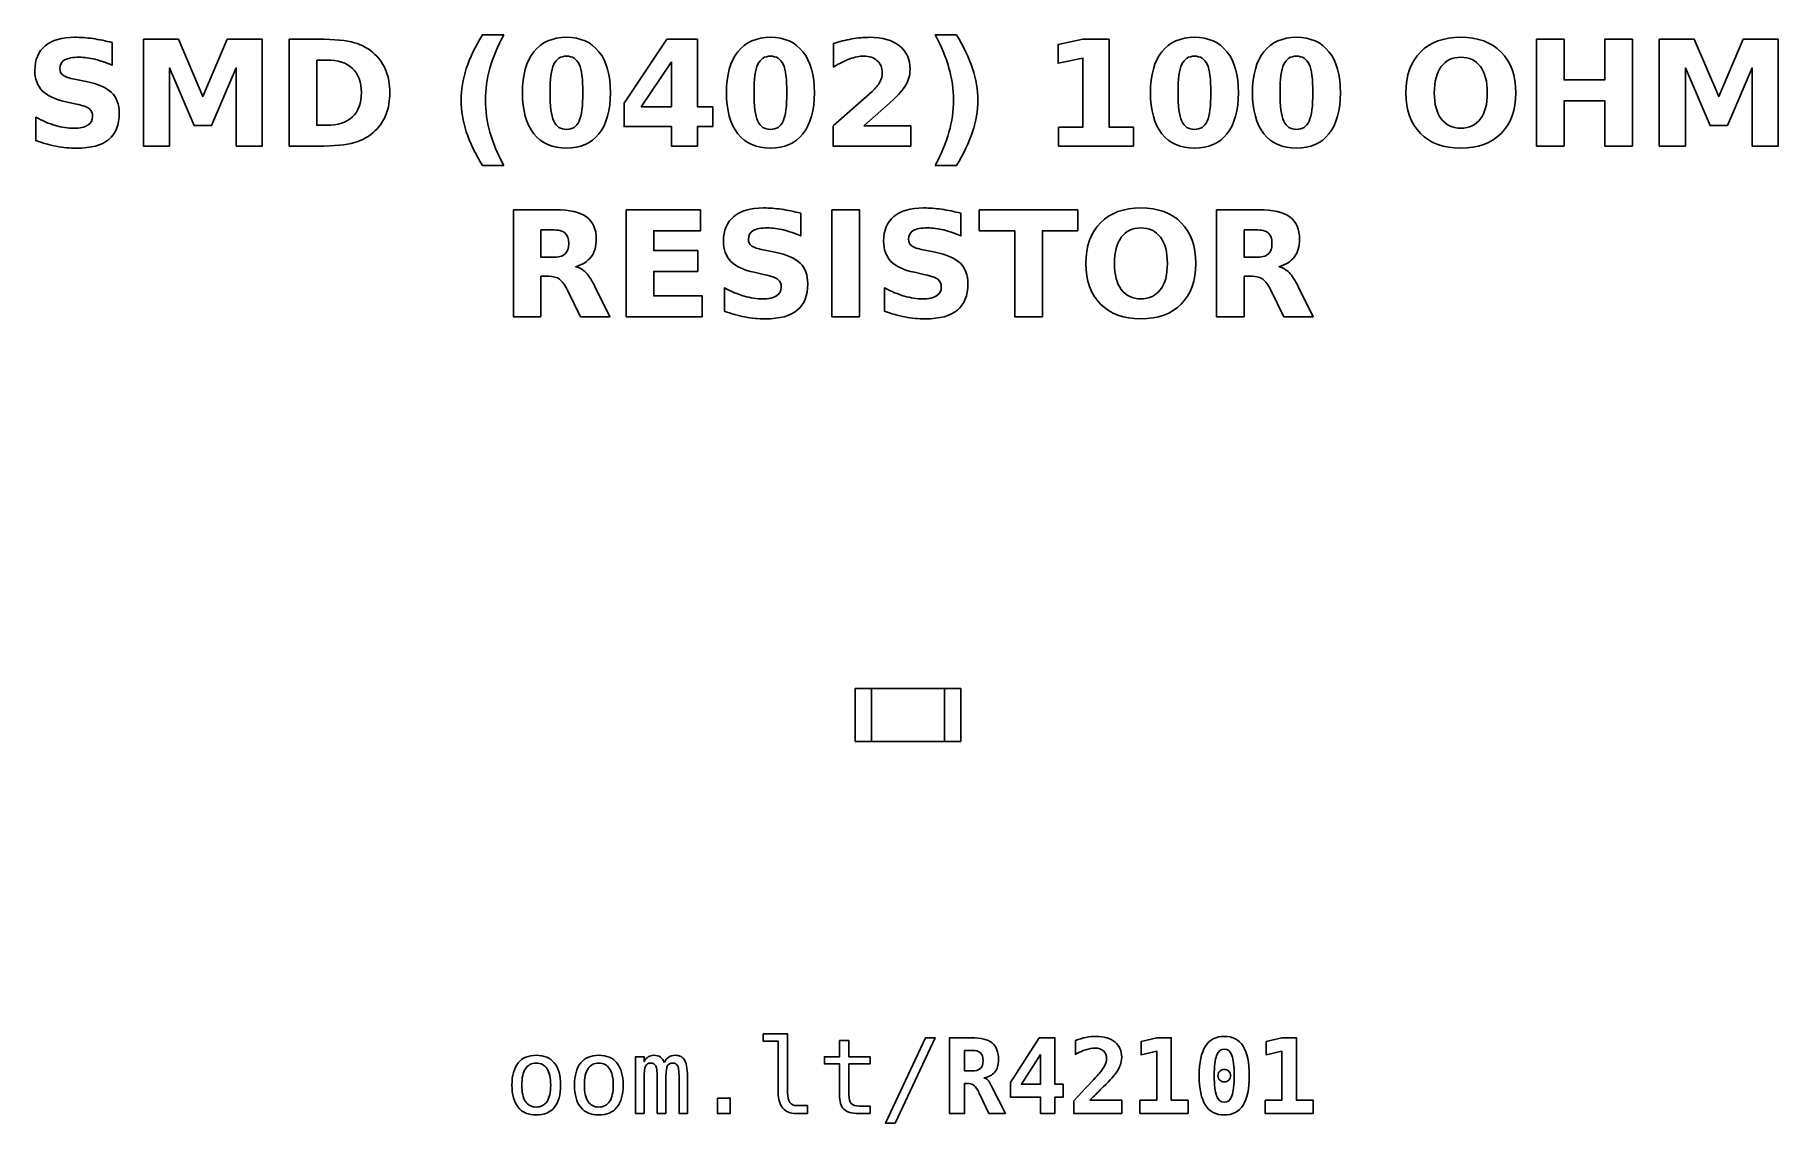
# Model space of a CAD drawing. Extents: x -113.4 to -96.6, y -152.4 to -142.
import ezdxf

# ---------------------------------------------------------------- set-up
doc = ezdxf.new("R2010")
doc.units = 0
doc.header["$MEASUREMENT"] = 0
doc.layers.add('LAYER_1', color=7, linetype='CONTINUOUS')

msp = doc.modelspace()

# ---------------------------------------------------------------- linework, layer by layer
at = {"layer": 'LAYER_1', "color": 7}
for points in [[(-105.508, -148.754), (-104.492, -148.754), (-104.492, -148.246), (-105.508, -148.246), (-105.508, -148.754)], [(-105.35, -148.754), (-104.65, -148.754), (-104.65, -148.246), (-105.35, -148.246), (-105.35, -148.754)]]:
    msp.add_lwpolyline(points, close=True, dxfattribs=at)
at = {"layer": 'LAYER_1'}
for points, knots in [([(-108.8918, -143.2106), (-108.8918, -143.2106), (-109.0964, -143.2106), (-109.0964, -143.2106), (-109.0964, -143.2106), (-109.1667, -143.0973), (-109.2187, -142.9893), (-109.2521, -142.887), (-109.2521, -142.887), (-109.2857, -142.7849), (-109.3024, -142.6836), (-109.3024, -142.5829), (-109.3024, -142.5829), (-109.3024, -142.4823), (-109.2855, -142.3804), (-109.2519, -142.2774), (-109.2519, -142.2774), (-109.218, -142.1742), (-109.1663, -142.0665), (-109.0964, -141.9538), (-109.0964, -141.9538), (-109.0964, -141.9538), (-108.8918, -141.9538), (-108.8918, -141.9538), (-108.8918, -141.9538), (-108.9506, -142.0627), (-108.9946, -142.1692), (-109.024, -142.2732), (-109.024, -142.2732), (-109.0534, -142.3771), (-109.0682, -142.4799), (-109.0682, -142.5815), (-109.0682, -142.5815), (-109.0682, -142.6831), (-109.0536, -142.7859), (-109.0245, -142.8903), (-109.0245, -142.8903), (-108.9953, -142.9945), (-108.9511, -143.1013), (-108.8918, -143.2106)], [0, 0, 0, 0, 0.1, 0.1, 0.1, 0.1, 0.2, 0.2, 0.2, 0.2, 0.3, 0.3, 0.3, 0.3, 0.4, 0.4, 0.4, 0.4, 0.5, 0.5, 0.5, 0.5, 0.6, 0.6, 0.6, 0.6, 0.7, 0.7, 0.7, 0.7, 0.8, 0.8, 0.8, 0.8, 0.9, 0.9, 0.9, 0.9, 1, 1, 1, 1]), ([(-104.7384, -143.2106), (-104.6796, -143.1013), (-104.6354, -142.9945), (-104.606, -142.8903), (-104.606, -142.8903), (-104.5766, -142.7859), (-104.562, -142.6831), (-104.562, -142.5815), (-104.562, -142.5815), (-104.562, -142.4799), (-104.5766, -142.3771), (-104.606, -142.2732), (-104.606, -142.2732), (-104.6354, -142.1692), (-104.6796, -142.0627), (-104.7384, -141.9538), (-104.7384, -141.9538), (-104.7384, -141.9538), (-104.5338, -141.9538), (-104.5338, -141.9538), (-104.5338, -141.9538), (-104.464, -142.0665), (-104.4122, -142.1742), (-104.3783, -142.2774), (-104.3783, -142.2774), (-104.3447, -142.3804), (-104.3278, -142.4823), (-104.3278, -142.5829), (-104.3278, -142.5829), (-104.3278, -142.6836), (-104.3445, -142.7849), (-104.3781, -142.887), (-104.3781, -142.887), (-104.4115, -142.9893), (-104.4635, -143.0973), (-104.5338, -143.2106), (-104.5338, -143.2106), (-104.5338, -143.2106), (-104.7384, -143.2106), (-104.7384, -143.2106)], [0, 0, 0, 0, 0.1, 0.1, 0.1, 0.1, 0.2, 0.2, 0.2, 0.2, 0.3, 0.3, 0.3, 0.3, 0.4, 0.4, 0.4, 0.4, 0.5, 0.5, 0.5, 0.5, 0.6, 0.6, 0.6, 0.6, 0.7, 0.7, 0.7, 0.7, 0.8, 0.8, 0.8, 0.8, 0.9, 0.9, 0.9, 0.9, 1, 1, 1, 1]), ([(-112.6613, -142.0284), (-112.6613, -142.0284), (-112.6613, -142.2459), (-112.6613, -142.2459), (-112.6613, -142.2459), (-112.7178, -142.2207), (-112.773, -142.2017), (-112.8266, -142.1888), (-112.8266, -142.1888), (-112.8805, -142.1758), (-112.9313, -142.1695), (-112.979, -142.1695), (-112.979, -142.1695), (-113.0423, -142.1695), (-113.0893, -142.1782), (-113.1197, -142.1956), (-113.1197, -142.1956), (-113.15, -142.2132), (-113.1651, -142.2403), (-113.1651, -142.277), (-113.1651, -142.277), (-113.1651, -142.3045), (-113.155, -142.3261), (-113.1345, -142.3414), (-113.1345, -142.3414), (-113.114, -142.3567), (-113.0769, -142.3701), (-113.023, -142.3811), (-113.023, -142.3811), (-113.023, -142.3811), (-112.9101, -142.4037), (-112.9101, -142.4037), (-112.9101, -142.4037), (-112.7956, -142.4268), (-112.7145, -142.4616), (-112.6663, -142.5086), (-112.6663, -142.5086), (-112.618, -142.5554), (-112.5938, -142.622), (-112.5938, -142.7083), (-112.5938, -142.7083), (-112.5938, -142.8219), (-112.6274, -142.9063), (-112.6947, -142.9616), (-112.6947, -142.9616), (-112.762, -143.0168), (-112.8647, -143.0446), (-113.003, -143.0446), (-113.003, -143.0446), (-113.0684, -143.0446), (-113.1338, -143.0385), (-113.1994, -143.026), (-113.1994, -143.026), (-113.265, -143.0135), (-113.3309, -142.9952), (-113.3965, -142.971), (-113.3965, -142.971), (-113.3965, -142.971), (-113.3965, -142.7471), (-113.3965, -142.7471), (-113.3965, -142.7471), (-113.3309, -142.7819), (-113.2674, -142.8082), (-113.206, -142.8259), (-113.206, -142.8259), (-113.1446, -142.8435), (-113.0856, -142.8524), (-113.0287, -142.8524), (-113.0287, -142.8524), (-112.9708, -142.8524), (-112.9264, -142.8428), (-112.8956, -142.8235), (-112.8956, -142.8235), (-112.8647, -142.8042), (-112.8495, -142.7767), (-112.8495, -142.7407), (-112.8495, -142.7407), (-112.8495, -142.7087), (-112.8598, -142.6838), (-112.8807, -142.6664), (-112.8807, -142.6664), (-112.9017, -142.649), (-112.9433, -142.6333), (-113.0059, -142.6196), (-113.0059, -142.6196), (-113.0059, -142.6196), (-113.1086, -142.5968), (-113.1086, -142.5968), (-113.1086, -142.5968), (-113.2114, -142.5747), (-113.2867, -142.5397), (-113.3342, -142.4914), (-113.3342, -142.4914), (-113.3817, -142.4432), (-113.4054, -142.3781), (-113.4054, -142.2965), (-113.4054, -142.2965), (-113.4054, -142.1939), (-113.3723, -142.1151), (-113.3062, -142.0601), (-113.3062, -142.0601), (-113.2401, -142.0048), (-113.1451, -141.9773), (-113.0209, -141.9773), (-113.0209, -141.9773), (-112.9645, -141.9773), (-112.9064, -141.9816), (-112.8466, -141.99), (-112.8466, -141.99), (-112.7869, -141.9985), (-112.7251, -142.0112), (-112.6613, -142.0284)], [0, 0, 0, 0, 0.0357143, 0.0357143, 0.0357143, 0.0357143, 0.0714286, 0.0714286, 0.0714286, 0.0714286, 0.1071429, 0.1071429, 0.1071429, 0.1071429, 0.1428571, 0.1428571, 0.1428571, 0.1428571, 0.1785714, 0.1785714, 0.1785714, 0.1785714, 0.2142857, 0.2142857, 0.2142857, 0.2142857, 0.25, 0.25, 0.25, 0.25, 0.2857143, 0.2857143, 0.2857143, 0.2857143, 0.3214286, 0.3214286, 0.3214286, 0.3214286, 0.3571429, 0.3571429, 0.3571429, 0.3571429, 0.3928571, 0.3928571, 0.3928571, 0.3928571, 0.4285714, 0.4285714, 0.4285714, 0.4285714, 0.4642857, 0.4642857, 0.4642857, 0.4642857, 0.5, 0.5, 0.5, 0.5, 0.5357143, 0.5357143, 0.5357143, 0.5357143, 0.5714286, 0.5714286, 0.5714286, 0.5714286, 0.6071429, 0.6071429, 0.6071429, 0.6071429, 0.6428571, 0.6428571, 0.6428571, 0.6428571, 0.6785714, 0.6785714, 0.6785714, 0.6785714, 0.7142857, 0.7142857, 0.7142857, 0.7142857, 0.75, 0.75, 0.75, 0.75, 0.7857143, 0.7857143, 0.7857143, 0.7857143, 0.8214286, 0.8214286, 0.8214286, 0.8214286, 0.8571429, 0.8571429, 0.8571429, 0.8571429, 0.8928571, 0.8928571, 0.8928571, 0.8928571, 0.9285714, 0.9285714, 0.9285714, 0.9285714, 0.9642857, 0.9642857, 0.9642857, 0.9642857, 1, 1, 1, 1]), ([(-112.361, -141.9959), (-112.361, -141.9959), (-112.0235, -141.9959), (-112.0235, -141.9959), (-112.0235, -141.9959), (-112.0235, -141.9959), (-111.789, -142.5465), (-111.789, -142.5465), (-111.789, -142.5465), (-111.789, -142.5465), (-111.5534, -141.9959), (-111.5534, -141.9959), (-111.5534, -141.9959), (-111.5534, -141.9959), (-111.2166, -141.9959), (-111.2166, -141.9959), (-111.2166, -141.9959), (-111.2166, -141.9959), (-111.2166, -143.0246), (-111.2166, -143.0246), (-111.2166, -143.0246), (-111.2166, -143.0246), (-111.4673, -143.0246), (-111.4673, -143.0246), (-111.4673, -143.0246), (-111.4673, -143.0246), (-111.4673, -142.2722), (-111.4673, -142.2722), (-111.4673, -142.2722), (-111.4673, -142.2722), (-111.7044, -142.8268), (-111.7044, -142.8268), (-111.7044, -142.8268), (-111.7044, -142.8268), (-111.8725, -142.8268), (-111.8725, -142.8268), (-111.8725, -142.8268), (-111.8725, -142.8268), (-112.1096, -142.2722), (-112.1096, -142.2722), (-112.1096, -142.2722), (-112.1096, -142.2722), (-112.1096, -143.0246), (-112.1096, -143.0246), (-112.1096, -143.0246), (-112.1096, -143.0246), (-112.361, -143.0246), (-112.361, -143.0246), (-112.361, -143.0246), (-112.361, -143.0246), (-112.361, -141.9959), (-112.361, -141.9959)], [0, 0, 0, 0, 0.0769231, 0.0769231, 0.0769231, 0.0769231, 0.1538462, 0.1538462, 0.1538462, 0.1538462, 0.2307692, 0.2307692, 0.2307692, 0.2307692, 0.3076923, 0.3076923, 0.3076923, 0.3076923, 0.3846154, 0.3846154, 0.3846154, 0.3846154, 0.4615385, 0.4615385, 0.4615385, 0.4615385, 0.5384615, 0.5384615, 0.5384615, 0.5384615, 0.6153846, 0.6153846, 0.6153846, 0.6153846, 0.6923077, 0.6923077, 0.6923077, 0.6923077, 0.7692308, 0.7692308, 0.7692308, 0.7692308, 0.8461538, 0.8461538, 0.8461538, 0.8461538, 0.9230769, 0.9230769, 0.9230769, 0.9230769, 1, 1, 1, 1]), ([(-110.9567, -141.9959), (-110.9567, -141.9959), (-110.6768, -141.9959), (-110.6768, -141.9959), (-110.6768, -141.9959), (-110.5207, -141.9959), (-110.4045, -142.007), (-110.3281, -142.0293), (-110.3281, -142.0293), (-110.2516, -142.0516), (-110.186, -142.0893), (-110.1312, -142.1427), (-110.1312, -142.1427), (-110.083, -142.189), (-110.0473, -142.2426), (-110.0237, -142.3033), (-110.0237, -142.3033), (-110.0005, -142.3637), (-109.9887, -142.4324), (-109.9887, -142.5093), (-109.9887, -142.5093), (-109.9887, -142.5869), (-110.0005, -142.6561), (-110.0237, -142.717), (-110.0237, -142.717), (-110.0473, -142.7779), (-110.083, -142.8315), (-110.1312, -142.8778), (-110.1312, -142.8778), (-110.1865, -142.9312), (-110.2526, -142.9689), (-110.3297, -142.9912), (-110.3297, -142.9912), (-110.4069, -143.0135), (-110.5226, -143.0246), (-110.6768, -143.0246), (-110.6768, -143.0246), (-110.6768, -143.0246), (-110.9567, -143.0246), (-110.9567, -143.0246), (-110.9567, -143.0246), (-110.9567, -143.0246), (-110.9567, -141.9959), (-110.9567, -141.9959)], [0, 0, 0, 0, 0.0909091, 0.0909091, 0.0909091, 0.0909091, 0.1818182, 0.1818182, 0.1818182, 0.1818182, 0.2727273, 0.2727273, 0.2727273, 0.2727273, 0.3636364, 0.3636364, 0.3636364, 0.3636364, 0.4545455, 0.4545455, 0.4545455, 0.4545455, 0.5454545, 0.5454545, 0.5454545, 0.5454545, 0.6363636, 0.6363636, 0.6363636, 0.6363636, 0.7272727, 0.7272727, 0.7272727, 0.7272727, 0.8181818, 0.8181818, 0.8181818, 0.8181818, 0.9090909, 0.9090909, 0.9090909, 0.9090909, 1, 1, 1, 1]), ([(-107.8645, -142.5112), (-107.8645, -142.6817), (-107.9012, -142.8132), (-107.9748, -142.9058), (-107.9748, -142.9058), (-108.0482, -142.9983), (-108.1526, -143.0446), (-108.2876, -143.0446), (-108.2876, -143.0446), (-108.4231, -143.0446), (-108.5277, -142.9983), (-108.6011, -142.9058), (-108.6011, -142.9058), (-108.6747, -142.8132), (-108.7114, -142.6817), (-108.7114, -142.5112), (-108.7114, -142.5112), (-108.7114, -142.3405), (-108.6747, -142.2087), (-108.6011, -142.1161), (-108.6011, -142.1161), (-108.5277, -142.0237), (-108.4231, -141.9773), (-108.2876, -141.9773), (-108.2876, -141.9773), (-108.1526, -141.9773), (-108.0482, -142.0237), (-107.9748, -142.1161), (-107.9748, -142.1161), (-107.9012, -142.2087), (-107.8645, -142.3405), (-107.8645, -142.5112)], [0, 0, 0, 0, 0.125, 0.125, 0.125, 0.125, 0.25, 0.25, 0.25, 0.25, 0.375, 0.375, 0.375, 0.375, 0.5, 0.5, 0.5, 0.5, 0.625, 0.625, 0.625, 0.625, 0.75, 0.75, 0.75, 0.75, 0.875, 0.875, 0.875, 0.875, 1, 1, 1, 1]), ([(-107.3215, -141.9959), (-107.3215, -141.9959), (-107.0265, -141.9959), (-107.0265, -141.9959), (-107.0265, -141.9959), (-107.0265, -141.9959), (-107.0265, -142.645), (-107.0265, -142.645), (-107.0265, -142.645), (-107.0265, -142.645), (-106.8798, -142.645), (-106.8798, -142.645), (-106.8798, -142.645), (-106.8798, -142.645), (-106.8798, -142.8372), (-106.8798, -142.8372), (-106.8798, -142.8372), (-106.8798, -142.8372), (-107.0265, -142.8372), (-107.0265, -142.8372), (-107.0265, -142.8372), (-107.0265, -142.8372), (-107.0265, -143.0246), (-107.0265, -143.0246), (-107.0265, -143.0246), (-107.0265, -143.0246), (-107.2772, -143.0246), (-107.2772, -143.0246), (-107.2772, -143.0246), (-107.2772, -143.0246), (-107.2772, -142.8372), (-107.2772, -142.8372), (-107.2772, -142.8372), (-107.2772, -142.8372), (-107.7335, -142.8372), (-107.7335, -142.8372), (-107.7335, -142.8372), (-107.7335, -142.8372), (-107.7335, -142.6097), (-107.7335, -142.6097), (-107.7335, -142.6097), (-107.7335, -142.6097), (-107.3215, -141.9959), (-107.3215, -141.9959)], [0, 0, 0, 0, 0.0909091, 0.0909091, 0.0909091, 0.0909091, 0.1818182, 0.1818182, 0.1818182, 0.1818182, 0.2727273, 0.2727273, 0.2727273, 0.2727273, 0.3636364, 0.3636364, 0.3636364, 0.3636364, 0.4545455, 0.4545455, 0.4545455, 0.4545455, 0.5454545, 0.5454545, 0.5454545, 0.5454545, 0.6363636, 0.6363636, 0.6363636, 0.6363636, 0.7272727, 0.7272727, 0.7272727, 0.7272727, 0.8181818, 0.8181818, 0.8181818, 0.8181818, 0.9090909, 0.9090909, 0.9090909, 0.9090909, 1, 1, 1, 1]), ([(-105.9007, -142.5112), (-105.9007, -142.6817), (-105.9374, -142.8132), (-106.011, -142.9058), (-106.011, -142.9058), (-106.0844, -142.9983), (-106.1888, -143.0446), (-106.3238, -143.0446), (-106.3238, -143.0446), (-106.4593, -143.0446), (-106.5639, -142.9983), (-106.6373, -142.9058), (-106.6373, -142.9058), (-106.7109, -142.8132), (-106.7476, -142.6817), (-106.7476, -142.5112), (-106.7476, -142.5112), (-106.7476, -142.3405), (-106.7109, -142.2087), (-106.6373, -142.1161), (-106.6373, -142.1161), (-106.5639, -142.0237), (-106.4593, -141.9773), (-106.3238, -141.9773), (-106.3238, -141.9773), (-106.1888, -141.9773), (-106.0844, -142.0237), (-106.011, -142.1161), (-106.011, -142.1161), (-105.9374, -142.2087), (-105.9007, -142.3405), (-105.9007, -142.5112)], [0, 0, 0, 0, 0.125, 0.125, 0.125, 0.125, 0.25, 0.25, 0.25, 0.25, 0.375, 0.375, 0.375, 0.375, 0.5, 0.5, 0.5, 0.5, 0.625, 0.625, 0.625, 0.625, 0.75, 0.75, 0.75, 0.75, 0.875, 0.875, 0.875, 0.875, 1, 1, 1, 1]), ([(-105.4266, -142.8296), (-105.4266, -142.8296), (-104.9738, -142.8296), (-104.9738, -142.8296), (-104.9738, -142.8296), (-104.9738, -142.8296), (-104.9738, -143.0246), (-104.9738, -143.0246), (-104.9738, -143.0246), (-104.9738, -143.0246), (-105.7215, -143.0246), (-105.7215, -143.0246), (-105.7215, -143.0246), (-105.7215, -143.0246), (-105.7215, -142.8296), (-105.7215, -142.8296), (-105.7215, -142.8296), (-105.7215, -142.8296), (-105.3459, -142.4983), (-105.3459, -142.4983), (-105.3459, -142.4983), (-105.3123, -142.4679), (-105.2876, -142.4383), (-105.2716, -142.4094), (-105.2716, -142.4094), (-105.2554, -142.3804), (-105.2474, -142.3503), (-105.2474, -142.319), (-105.2474, -142.319), (-105.2474, -142.2708), (-105.2636, -142.232), (-105.296, -142.2026), (-105.296, -142.2026), (-105.3283, -142.1732), (-105.3713, -142.1587), (-105.4252, -142.1587), (-105.4252, -142.1587), (-105.4665, -142.1587), (-105.5117, -142.1676), (-105.5609, -142.1852), (-105.5609, -142.1852), (-105.61, -142.2029), (-105.6627, -142.2292), (-105.7187, -142.264), (-105.7187, -142.264), (-105.7187, -142.264), (-105.7187, -142.038), (-105.7187, -142.038), (-105.7187, -142.038), (-105.6589, -142.0183), (-105.5999, -142.0032), (-105.5416, -141.9929), (-105.5416, -141.9929), (-105.4832, -141.9825), (-105.4261, -141.9773), (-105.3699, -141.9773), (-105.3699, -141.9773), (-105.2469, -141.9773), (-105.1512, -142.0044), (-105.083, -142.0587), (-105.083, -142.0587), (-105.0148, -142.1128), (-104.9807, -142.1883), (-104.9807, -142.2854), (-104.9807, -142.2854), (-104.9807, -142.3414), (-104.9952, -142.3936), (-105.0242, -142.4421), (-105.0242, -142.4421), (-105.0531, -142.4905), (-105.114, -142.5554), (-105.2067, -142.6368), (-105.2067, -142.6368), (-105.2067, -142.6368), (-105.4266, -142.8296), (-105.4266, -142.8296)], [0, 0, 0, 0, 0.0526316, 0.0526316, 0.0526316, 0.0526316, 0.1052632, 0.1052632, 0.1052632, 0.1052632, 0.1578947, 0.1578947, 0.1578947, 0.1578947, 0.2105263, 0.2105263, 0.2105263, 0.2105263, 0.2631579, 0.2631579, 0.2631579, 0.2631579, 0.3157895, 0.3157895, 0.3157895, 0.3157895, 0.3684211, 0.3684211, 0.3684211, 0.3684211, 0.4210526, 0.4210526, 0.4210526, 0.4210526, 0.4736842, 0.4736842, 0.4736842, 0.4736842, 0.5263158, 0.5263158, 0.5263158, 0.5263158, 0.5789474, 0.5789474, 0.5789474, 0.5789474, 0.6315789, 0.6315789, 0.6315789, 0.6315789, 0.6842105, 0.6842105, 0.6842105, 0.6842105, 0.7368421, 0.7368421, 0.7368421, 0.7368421, 0.7894737, 0.7894737, 0.7894737, 0.7894737, 0.8421053, 0.8421053, 0.8421053, 0.8421053, 0.8947368, 0.8947368, 0.8947368, 0.8947368, 0.9473684, 0.9473684, 0.9473684, 0.9473684, 1, 1, 1, 1]), ([(-103.5498, -142.8414), (-103.5498, -142.8414), (-103.3155, -142.8414), (-103.3155, -142.8414), (-103.3155, -142.8414), (-103.3155, -142.8414), (-103.3155, -142.1765), (-103.3155, -142.1765), (-103.3155, -142.1765), (-103.3155, -142.1765), (-103.5559, -142.2262), (-103.5559, -142.2262), (-103.5559, -142.2262), (-103.5559, -142.2262), (-103.5559, -142.0455), (-103.5559, -142.0455), (-103.5559, -142.0455), (-103.5559, -142.0455), (-103.3169, -141.9959), (-103.3169, -141.9959), (-103.3169, -141.9959), (-103.3169, -141.9959), (-103.0648, -141.9959), (-103.0648, -141.9959), (-103.0648, -141.9959), (-103.0648, -141.9959), (-103.0648, -142.8414), (-103.0648, -142.8414), (-103.0648, -142.8414), (-103.0648, -142.8414), (-102.8306, -142.8414), (-102.8306, -142.8414), (-102.8306, -142.8414), (-102.8306, -142.8414), (-102.8306, -143.0246), (-102.8306, -143.0246), (-102.8306, -143.0246), (-102.8306, -143.0246), (-103.5498, -143.0246), (-103.5498, -143.0246), (-103.5498, -143.0246), (-103.5498, -143.0246), (-103.5498, -142.8414), (-103.5498, -142.8414)], [0, 0, 0, 0, 0.0909091, 0.0909091, 0.0909091, 0.0909091, 0.1818182, 0.1818182, 0.1818182, 0.1818182, 0.2727273, 0.2727273, 0.2727273, 0.2727273, 0.3636364, 0.3636364, 0.3636364, 0.3636364, 0.4545455, 0.4545455, 0.4545455, 0.4545455, 0.5454545, 0.5454545, 0.5454545, 0.5454545, 0.6363636, 0.6363636, 0.6363636, 0.6363636, 0.7272727, 0.7272727, 0.7272727, 0.7272727, 0.8181818, 0.8181818, 0.8181818, 0.8181818, 0.9090909, 0.9090909, 0.9090909, 0.9090909, 1, 1, 1, 1]), ([(-101.8188, -142.5112), (-101.8188, -142.6817), (-101.8555, -142.8132), (-101.9291, -142.9058), (-101.9291, -142.9058), (-102.0025, -142.9983), (-102.1069, -143.0446), (-102.2419, -143.0446), (-102.2419, -143.0446), (-102.3774, -143.0446), (-102.482, -142.9983), (-102.5554, -142.9058), (-102.5554, -142.9058), (-102.629, -142.8132), (-102.6657, -142.6817), (-102.6657, -142.5112), (-102.6657, -142.5112), (-102.6657, -142.3405), (-102.629, -142.2087), (-102.5554, -142.1161), (-102.5554, -142.1161), (-102.482, -142.0237), (-102.3774, -141.9773), (-102.2419, -141.9773), (-102.2419, -141.9773), (-102.1069, -141.9773), (-102.0025, -142.0237), (-101.9291, -142.1161), (-101.9291, -142.1161), (-101.8555, -142.2087), (-101.8188, -142.3405), (-101.8188, -142.5112)], [0, 0, 0, 0, 0.125, 0.125, 0.125, 0.125, 0.25, 0.25, 0.25, 0.25, 0.375, 0.375, 0.375, 0.375, 0.5, 0.5, 0.5, 0.5, 0.625, 0.625, 0.625, 0.625, 0.75, 0.75, 0.75, 0.75, 0.875, 0.875, 0.875, 0.875, 1, 1, 1, 1]), ([(-100.8369, -142.5112), (-100.8369, -142.6817), (-100.8736, -142.8132), (-100.9472, -142.9058), (-100.9472, -142.9058), (-101.0206, -142.9983), (-101.125, -143.0446), (-101.26, -143.0446), (-101.26, -143.0446), (-101.3955, -143.0446), (-101.5001, -142.9983), (-101.5735, -142.9058), (-101.5735, -142.9058), (-101.6471, -142.8132), (-101.6838, -142.6817), (-101.6838, -142.5112), (-101.6838, -142.5112), (-101.6838, -142.3405), (-101.6471, -142.2087), (-101.5735, -142.1161), (-101.5735, -142.1161), (-101.5001, -142.0237), (-101.3955, -141.9773), (-101.26, -141.9773), (-101.26, -141.9773), (-101.125, -141.9773), (-101.0206, -142.0237), (-100.9472, -142.1161), (-100.9472, -142.1161), (-100.8736, -142.2087), (-100.8369, -142.3405), (-100.8369, -142.5112)], [0, 0, 0, 0, 0.125, 0.125, 0.125, 0.125, 0.25, 0.25, 0.25, 0.25, 0.375, 0.375, 0.375, 0.375, 0.5, 0.5, 0.5, 0.5, 0.625, 0.625, 0.625, 0.625, 0.75, 0.75, 0.75, 0.75, 0.875, 0.875, 0.875, 0.875, 1, 1, 1, 1]), ([(-99.6786, -141.9773), (-99.5133, -141.9773), (-99.3837, -142.0246), (-99.2901, -142.1194), (-99.2901, -142.1194), (-99.1963, -142.2139), (-99.1495, -142.3444), (-99.1495, -142.5112), (-99.1495, -142.5112), (-99.1495, -142.6775), (-99.1963, -142.808), (-99.2901, -142.9025), (-99.2901, -142.9025), (-99.3837, -142.9973), (-99.5133, -143.0446), (-99.6786, -143.0446), (-99.6786, -143.0446), (-99.8435, -143.0446), (-99.9728, -142.9973), (-100.0669, -142.9025), (-100.0669, -142.9025), (-100.1607, -142.808), (-100.2078, -142.6775), (-100.2078, -142.5112), (-100.2078, -142.5112), (-100.2078, -142.3444), (-100.1607, -142.2139), (-100.0669, -142.1194), (-100.0669, -142.1194), (-99.9728, -142.0246), (-99.8435, -141.9773), (-99.6786, -141.9773)], [0, 0, 0, 0, 0.125, 0.125, 0.125, 0.125, 0.25, 0.25, 0.25, 0.25, 0.375, 0.375, 0.375, 0.375, 0.5, 0.5, 0.5, 0.5, 0.625, 0.625, 0.625, 0.625, 0.75, 0.75, 0.75, 0.75, 0.875, 0.875, 0.875, 0.875, 1, 1, 1, 1]), ([(-98.9488, -141.9959), (-98.9488, -141.9959), (-98.6835, -141.9959), (-98.6835, -141.9959), (-98.6835, -141.9959), (-98.6835, -141.9959), (-98.6835, -142.388), (-98.6835, -142.388), (-98.6835, -142.388), (-98.6835, -142.388), (-98.2922, -142.388), (-98.2922, -142.388), (-98.2922, -142.388), (-98.2922, -142.388), (-98.2922, -141.9959), (-98.2922, -141.9959), (-98.2922, -141.9959), (-98.2922, -141.9959), (-98.0269, -141.9959), (-98.0269, -141.9959), (-98.0269, -141.9959), (-98.0269, -141.9959), (-98.0269, -143.0246), (-98.0269, -143.0246), (-98.0269, -143.0246), (-98.0269, -143.0246), (-98.2922, -143.0246), (-98.2922, -143.0246), (-98.2922, -143.0246), (-98.2922, -143.0246), (-98.2922, -142.5886), (-98.2922, -142.5886), (-98.2922, -142.5886), (-98.2922, -142.5886), (-98.6835, -142.5886), (-98.6835, -142.5886), (-98.6835, -142.5886), (-98.6835, -142.5886), (-98.6835, -143.0246), (-98.6835, -143.0246), (-98.6835, -143.0246), (-98.6835, -143.0246), (-98.9488, -143.0246), (-98.9488, -143.0246), (-98.9488, -143.0246), (-98.9488, -143.0246), (-98.9488, -141.9959), (-98.9488, -141.9959)], [0, 0, 0, 0, 0.0833333, 0.0833333, 0.0833333, 0.0833333, 0.1666667, 0.1666667, 0.1666667, 0.1666667, 0.25, 0.25, 0.25, 0.25, 0.3333333, 0.3333333, 0.3333333, 0.3333333, 0.4166667, 0.4166667, 0.4166667, 0.4166667, 0.5, 0.5, 0.5, 0.5, 0.5833333, 0.5833333, 0.5833333, 0.5833333, 0.6666667, 0.6666667, 0.6666667, 0.6666667, 0.75, 0.75, 0.75, 0.75, 0.8333333, 0.8333333, 0.8333333, 0.8333333, 0.9166667, 0.9166667, 0.9166667, 0.9166667, 1, 1, 1, 1]), ([(-97.7679, -141.9959), (-97.7679, -141.9959), (-97.4304, -141.9959), (-97.4304, -141.9959), (-97.4304, -141.9959), (-97.4304, -141.9959), (-97.1959, -142.5465), (-97.1959, -142.5465), (-97.1959, -142.5465), (-97.1959, -142.5465), (-96.9603, -141.9959), (-96.9603, -141.9959), (-96.9603, -141.9959), (-96.9603, -141.9959), (-96.6235, -141.9959), (-96.6235, -141.9959), (-96.6235, -141.9959), (-96.6235, -141.9959), (-96.6235, -143.0246), (-96.6235, -143.0246), (-96.6235, -143.0246), (-96.6235, -143.0246), (-96.8742, -143.0246), (-96.8742, -143.0246), (-96.8742, -143.0246), (-96.8742, -143.0246), (-96.8742, -142.2722), (-96.8742, -142.2722), (-96.8742, -142.2722), (-96.8742, -142.2722), (-97.1113, -142.8268), (-97.1113, -142.8268), (-97.1113, -142.8268), (-97.1113, -142.8268), (-97.2794, -142.8268), (-97.2794, -142.8268), (-97.2794, -142.8268), (-97.2794, -142.8268), (-97.5165, -142.2722), (-97.5165, -142.2722), (-97.5165, -142.2722), (-97.5165, -142.2722), (-97.5165, -143.0246), (-97.5165, -143.0246), (-97.5165, -143.0246), (-97.5165, -143.0246), (-97.7679, -143.0246), (-97.7679, -143.0246), (-97.7679, -143.0246), (-97.7679, -143.0246), (-97.7679, -141.9959), (-97.7679, -141.9959)], [0, 0, 0, 0, 0.0769231, 0.0769231, 0.0769231, 0.0769231, 0.1538462, 0.1538462, 0.1538462, 0.1538462, 0.2307692, 0.2307692, 0.2307692, 0.2307692, 0.3076923, 0.3076923, 0.3076923, 0.3076923, 0.3846154, 0.3846154, 0.3846154, 0.3846154, 0.4615385, 0.4615385, 0.4615385, 0.4615385, 0.5384615, 0.5384615, 0.5384615, 0.5384615, 0.6153846, 0.6153846, 0.6153846, 0.6153846, 0.6923077, 0.6923077, 0.6923077, 0.6923077, 0.7692308, 0.7692308, 0.7692308, 0.7692308, 0.8461538, 0.8461538, 0.8461538, 0.8461538, 0.9230769, 0.9230769, 0.9230769, 0.9230769, 1, 1, 1, 1]), ([(-110.6914, -142.1965), (-110.6914, -142.1965), (-110.6914, -142.824), (-110.6914, -142.824), (-110.6914, -142.824), (-110.6914, -142.824), (-110.5964, -142.824), (-110.5964, -142.824), (-110.5964, -142.824), (-110.488, -142.824), (-110.4052, -142.7972), (-110.3481, -142.7433), (-110.3481, -142.7433), (-110.2909, -142.6897), (-110.2622, -142.6116), (-110.2622, -142.5093), (-110.2622, -142.5093), (-110.2622, -142.4072), (-110.2907, -142.3296), (-110.3476, -142.2765), (-110.3476, -142.2765), (-110.4045, -142.2231), (-110.4875, -142.1965), (-110.5964, -142.1965), (-110.5964, -142.1965), (-110.5964, -142.1965), (-110.6914, -142.1965), (-110.6914, -142.1965)], [0, 0, 0, 0, 0.1428571, 0.1428571, 0.1428571, 0.1428571, 0.2857143, 0.2857143, 0.2857143, 0.2857143, 0.4285714, 0.4285714, 0.4285714, 0.4285714, 0.5714286, 0.5714286, 0.5714286, 0.5714286, 0.7142857, 0.7142857, 0.7142857, 0.7142857, 0.8571429, 0.8571429, 0.8571429, 0.8571429, 1, 1, 1, 1]), ([(-108.1298, -142.5093), (-108.1298, -142.3807), (-108.1418, -142.2901), (-108.166, -142.2374), (-108.166, -142.2374), (-108.19, -142.185), (-108.2307, -142.1587), (-108.2876, -142.1587), (-108.2876, -142.1587), (-108.3445, -142.1587), (-108.3852, -142.185), (-108.4097, -142.2374), (-108.4097, -142.2374), (-108.4339, -142.2901), (-108.4461, -142.3807), (-108.4461, -142.5093), (-108.4461, -142.5093), (-108.4461, -142.6391), (-108.4339, -142.7309), (-108.4097, -142.784), (-108.4097, -142.784), (-108.3852, -142.8374), (-108.3445, -142.864), (-108.2876, -142.864), (-108.2876, -142.864), (-108.2312, -142.864), (-108.1907, -142.8374), (-108.1662, -142.784), (-108.1662, -142.784), (-108.142, -142.7309), (-108.1298, -142.6391), (-108.1298, -142.5093)], [0, 0, 0, 0, 0.125, 0.125, 0.125, 0.125, 0.25, 0.25, 0.25, 0.25, 0.375, 0.375, 0.375, 0.375, 0.5, 0.5, 0.5, 0.5, 0.625, 0.625, 0.625, 0.625, 0.75, 0.75, 0.75, 0.75, 0.875, 0.875, 0.875, 0.875, 1, 1, 1, 1]), ([(-107.2772, -142.2144), (-107.2772, -142.2144), (-107.5682, -142.645), (-107.5682, -142.645), (-107.5682, -142.645), (-107.5682, -142.645), (-107.2772, -142.645), (-107.2772, -142.645), (-107.2772, -142.645), (-107.2772, -142.645), (-107.2772, -142.2144), (-107.2772, -142.2144)], [0, 0, 0, 0, 0.3333333, 0.3333333, 0.3333333, 0.3333333, 0.6666667, 0.6666667, 0.6666667, 0.6666667, 1, 1, 1, 1]), ([(-106.166, -142.5093), (-106.166, -142.3807), (-106.178, -142.2901), (-106.2022, -142.2374), (-106.2022, -142.2374), (-106.2262, -142.185), (-106.2669, -142.1587), (-106.3238, -142.1587), (-106.3238, -142.1587), (-106.3807, -142.1587), (-106.4214, -142.185), (-106.4459, -142.2374), (-106.4459, -142.2374), (-106.4701, -142.2901), (-106.4823, -142.3807), (-106.4823, -142.5093), (-106.4823, -142.5093), (-106.4823, -142.6391), (-106.4701, -142.7309), (-106.4459, -142.784), (-106.4459, -142.784), (-106.4214, -142.8374), (-106.3807, -142.864), (-106.3238, -142.864), (-106.3238, -142.864), (-106.2674, -142.864), (-106.2269, -142.8374), (-106.2024, -142.784), (-106.2024, -142.784), (-106.1782, -142.7309), (-106.166, -142.6391), (-106.166, -142.5093)], [0, 0, 0, 0, 0.125, 0.125, 0.125, 0.125, 0.25, 0.25, 0.25, 0.25, 0.375, 0.375, 0.375, 0.375, 0.5, 0.5, 0.5, 0.5, 0.625, 0.625, 0.625, 0.625, 0.75, 0.75, 0.75, 0.75, 0.875, 0.875, 0.875, 0.875, 1, 1, 1, 1]), ([(-102.0841, -142.5093), (-102.0841, -142.3807), (-102.0961, -142.2901), (-102.1203, -142.2374), (-102.1203, -142.2374), (-102.1443, -142.185), (-102.185, -142.1587), (-102.2419, -142.1587), (-102.2419, -142.1587), (-102.2988, -142.1587), (-102.3395, -142.185), (-102.364, -142.2374), (-102.364, -142.2374), (-102.3882, -142.2901), (-102.4004, -142.3807), (-102.4004, -142.5093), (-102.4004, -142.5093), (-102.4004, -142.6391), (-102.3882, -142.7309), (-102.364, -142.784), (-102.364, -142.784), (-102.3395, -142.8374), (-102.2988, -142.864), (-102.2419, -142.864), (-102.2419, -142.864), (-102.1855, -142.864), (-102.145, -142.8374), (-102.1205, -142.784), (-102.1205, -142.784), (-102.0963, -142.7309), (-102.0841, -142.6391), (-102.0841, -142.5093)], [0, 0, 0, 0, 0.125, 0.125, 0.125, 0.125, 0.25, 0.25, 0.25, 0.25, 0.375, 0.375, 0.375, 0.375, 0.5, 0.5, 0.5, 0.5, 0.625, 0.625, 0.625, 0.625, 0.75, 0.75, 0.75, 0.75, 0.875, 0.875, 0.875, 0.875, 1, 1, 1, 1]), ([(-101.1022, -142.5093), (-101.1022, -142.3807), (-101.1142, -142.2901), (-101.1384, -142.2374), (-101.1384, -142.2374), (-101.1624, -142.185), (-101.2031, -142.1587), (-101.26, -142.1587), (-101.26, -142.1587), (-101.3169, -142.1587), (-101.3576, -142.185), (-101.3821, -142.2374), (-101.3821, -142.2374), (-101.4063, -142.2901), (-101.4185, -142.3807), (-101.4185, -142.5093), (-101.4185, -142.5093), (-101.4185, -142.6391), (-101.4063, -142.7309), (-101.3821, -142.784), (-101.3821, -142.784), (-101.3576, -142.8374), (-101.3169, -142.864), (-101.26, -142.864), (-101.26, -142.864), (-101.2036, -142.864), (-101.1631, -142.8374), (-101.1386, -142.784), (-101.1386, -142.784), (-101.1144, -142.7309), (-101.1022, -142.6391), (-101.1022, -142.5093)], [0, 0, 0, 0, 0.125, 0.125, 0.125, 0.125, 0.25, 0.25, 0.25, 0.25, 0.375, 0.375, 0.375, 0.375, 0.5, 0.5, 0.5, 0.5, 0.625, 0.625, 0.625, 0.625, 0.75, 0.75, 0.75, 0.75, 0.875, 0.875, 0.875, 0.875, 1, 1, 1, 1]), ([(-99.6786, -142.1695), (-99.7595, -142.1695), (-99.8221, -142.1993), (-99.8668, -142.2591), (-99.8668, -142.2591), (-99.9112, -142.3188), (-99.9336, -142.4028), (-99.9336, -142.5112), (-99.9336, -142.5112), (-99.9336, -142.6194), (-99.9112, -142.7031), (-99.8668, -142.7628), (-99.8668, -142.7628), (-99.8221, -142.8226), (-99.7595, -142.8524), (-99.6786, -142.8524), (-99.6786, -142.8524), (-99.5972, -142.8524), (-99.5345, -142.8226), (-99.4898, -142.7628), (-99.4898, -142.7628), (-99.4453, -142.7031), (-99.423, -142.6194), (-99.423, -142.5112), (-99.423, -142.5112), (-99.423, -142.4028), (-99.4453, -142.3188), (-99.4898, -142.2591), (-99.4898, -142.2591), (-99.5345, -142.1993), (-99.5972, -142.1695), (-99.6786, -142.1695)], [0, 0, 0, 0, 0.125, 0.125, 0.125, 0.125, 0.25, 0.25, 0.25, 0.25, 0.375, 0.375, 0.375, 0.375, 0.5, 0.5, 0.5, 0.5, 0.625, 0.625, 0.625, 0.625, 0.75, 0.75, 0.75, 0.75, 0.875, 0.875, 0.875, 0.875, 1, 1, 1, 1]), ([(-108.5334, -144.2779), (-108.5334, -144.2779), (-108.5334, -144.6671), (-108.5334, -144.6671), (-108.5334, -144.6671), (-108.5334, -144.6671), (-108.7987, -144.6671), (-108.7987, -144.6671), (-108.7987, -144.6671), (-108.7987, -144.6671), (-108.7987, -143.6384), (-108.7987, -143.6384), (-108.7987, -143.6384), (-108.7987, -143.6384), (-108.3935, -143.6384), (-108.3935, -143.6384), (-108.3935, -143.6384), (-108.258, -143.6384), (-108.1585, -143.6612), (-108.0955, -143.7066), (-108.0955, -143.7066), (-108.0323, -143.752), (-108.0007, -143.824), (-108.0007, -143.9223), (-108.0007, -143.9223), (-108.0007, -143.9902), (-108.0172, -144.0462), (-108.0499, -144.0897), (-108.0499, -144.0897), (-108.0828, -144.1335), (-108.1324, -144.1657), (-108.1985, -144.1862), (-108.1985, -144.1862), (-108.1623, -144.1946), (-108.1296, -144.2132), (-108.1009, -144.2424), (-108.1009, -144.2424), (-108.0722, -144.2715), (-108.0433, -144.3157), (-108.0139, -144.375), (-108.0139, -144.375), (-108.0139, -144.375), (-107.8697, -144.6671), (-107.8697, -144.6671), (-107.8697, -144.6671), (-107.8697, -144.6671), (-108.1524, -144.6671), (-108.1524, -144.6671), (-108.1524, -144.6671), (-108.1524, -144.6671), (-108.2778, -144.4115), (-108.2778, -144.4115), (-108.2778, -144.4115), (-108.3029, -144.3602), (-108.3286, -144.3249), (-108.3547, -144.3061), (-108.3547, -144.3061), (-108.3806, -144.2873), (-108.4151, -144.2779), (-108.4584, -144.2779), (-108.4584, -144.2779), (-108.4584, -144.2779), (-108.5334, -144.2779), (-108.5334, -144.2779)], [0, 0, 0, 0, 0.0625, 0.0625, 0.0625, 0.0625, 0.125, 0.125, 0.125, 0.125, 0.1875, 0.1875, 0.1875, 0.1875, 0.25, 0.25, 0.25, 0.25, 0.3125, 0.3125, 0.3125, 0.3125, 0.375, 0.375, 0.375, 0.375, 0.4375, 0.4375, 0.4375, 0.4375, 0.5, 0.5, 0.5, 0.5, 0.5625, 0.5625, 0.5625, 0.5625, 0.625, 0.625, 0.625, 0.625, 0.6875, 0.6875, 0.6875, 0.6875, 0.75, 0.75, 0.75, 0.75, 0.8125, 0.8125, 0.8125, 0.8125, 0.875, 0.875, 0.875, 0.875, 0.9375, 0.9375, 0.9375, 0.9375, 1, 1, 1, 1]), ([(-107.7122, -143.6384), (-107.7122, -143.6384), (-106.9963, -143.6384), (-106.9963, -143.6384), (-106.9963, -143.6384), (-106.9963, -143.6384), (-106.9963, -143.839), (-106.9963, -143.839), (-106.9963, -143.839), (-106.9963, -143.839), (-107.4469, -143.839), (-107.4469, -143.839), (-107.4469, -143.839), (-107.4469, -143.839), (-107.4469, -144.0305), (-107.4469, -144.0305), (-107.4469, -144.0305), (-107.4469, -144.0305), (-107.0234, -144.0305), (-107.0234, -144.0305), (-107.0234, -144.0305), (-107.0234, -144.0305), (-107.0234, -144.2311), (-107.0234, -144.2311), (-107.0234, -144.2311), (-107.0234, -144.2311), (-107.4469, -144.2311), (-107.4469, -144.2311), (-107.4469, -144.2311), (-107.4469, -144.2311), (-107.4469, -144.4665), (-107.4469, -144.4665), (-107.4469, -144.4665), (-107.4469, -144.4665), (-106.9813, -144.4665), (-106.9813, -144.4665), (-106.9813, -144.4665), (-106.9813, -144.4665), (-106.9813, -144.6671), (-106.9813, -144.6671), (-106.9813, -144.6671), (-106.9813, -144.6671), (-107.7122, -144.6671), (-107.7122, -144.6671), (-107.7122, -144.6671), (-107.7122, -144.6671), (-107.7122, -143.6384), (-107.7122, -143.6384)], [0, 0, 0, 0, 0.0833333, 0.0833333, 0.0833333, 0.0833333, 0.1666667, 0.1666667, 0.1666667, 0.1666667, 0.25, 0.25, 0.25, 0.25, 0.3333333, 0.3333333, 0.3333333, 0.3333333, 0.4166667, 0.4166667, 0.4166667, 0.4166667, 0.5, 0.5, 0.5, 0.5, 0.5833333, 0.5833333, 0.5833333, 0.5833333, 0.6666667, 0.6666667, 0.6666667, 0.6666667, 0.75, 0.75, 0.75, 0.75, 0.8333333, 0.8333333, 0.8333333, 0.8333333, 0.9166667, 0.9166667, 0.9166667, 0.9166667, 1, 1, 1, 1]), ([(-106.0323, -143.6709), (-106.0323, -143.6709), (-106.0323, -143.8884), (-106.0323, -143.8884), (-106.0323, -143.8884), (-106.0888, -143.8632), (-106.144, -143.8442), (-106.1976, -143.8313), (-106.1976, -143.8313), (-106.2515, -143.8183), (-106.3023, -143.812), (-106.35, -143.812), (-106.35, -143.812), (-106.4133, -143.812), (-106.4603, -143.8207), (-106.4907, -143.8381), (-106.4907, -143.8381), (-106.521, -143.8557), (-106.5361, -143.8828), (-106.5361, -143.9195), (-106.5361, -143.9195), (-106.5361, -143.947), (-106.526, -143.9686), (-106.5055, -143.9839), (-106.5055, -143.9839), (-106.485, -143.9992), (-106.4479, -144.0126), (-106.394, -144.0236), (-106.394, -144.0236), (-106.394, -144.0236), (-106.2811, -144.0462), (-106.2811, -144.0462), (-106.2811, -144.0462), (-106.1666, -144.0693), (-106.0855, -144.1041), (-106.0373, -144.1511), (-106.0373, -144.1511), (-105.989, -144.1979), (-105.9648, -144.2645), (-105.9648, -144.3508), (-105.9648, -144.3508), (-105.9648, -144.4644), (-105.9984, -144.5488), (-106.0657, -144.6041), (-106.0657, -144.6041), (-106.133, -144.6593), (-106.2357, -144.6871), (-106.374, -144.6871), (-106.374, -144.6871), (-106.4394, -144.6871), (-106.5048, -144.681), (-106.5704, -144.6685), (-106.5704, -144.6685), (-106.636, -144.656), (-106.7019, -144.6377), (-106.7675, -144.6135), (-106.7675, -144.6135), (-106.7675, -144.6135), (-106.7675, -144.3896), (-106.7675, -144.3896), (-106.7675, -144.3896), (-106.7019, -144.4244), (-106.6384, -144.4507), (-106.577, -144.4684), (-106.577, -144.4684), (-106.5156, -144.486), (-106.4566, -144.4949), (-106.3997, -144.4949), (-106.3997, -144.4949), (-106.3418, -144.4949), (-106.2974, -144.4853), (-106.2666, -144.466), (-106.2666, -144.466), (-106.2357, -144.4467), (-106.2205, -144.4192), (-106.2205, -144.3832), (-106.2205, -144.3832), (-106.2205, -144.3512), (-106.2308, -144.3263), (-106.2517, -144.3089), (-106.2517, -144.3089), (-106.2727, -144.2915), (-106.3143, -144.2758), (-106.3769, -144.2621), (-106.3769, -144.2621), (-106.3769, -144.2621), (-106.4796, -144.2393), (-106.4796, -144.2393), (-106.4796, -144.2393), (-106.5824, -144.2172), (-106.6577, -144.1822), (-106.7052, -144.1339), (-106.7052, -144.1339), (-106.7527, -144.0857), (-106.7764, -144.0206), (-106.7764, -143.939), (-106.7764, -143.939), (-106.7764, -143.8364), (-106.7433, -143.7576), (-106.6772, -143.7026), (-106.6772, -143.7026), (-106.6111, -143.6473), (-106.5161, -143.6198), (-106.3919, -143.6198), (-106.3919, -143.6198), (-106.3355, -143.6198), (-106.2774, -143.6241), (-106.2176, -143.6325), (-106.2176, -143.6325), (-106.1579, -143.641), (-106.0961, -143.6537), (-106.0323, -143.6709)], [0, 0, 0, 0, 0.0357143, 0.0357143, 0.0357143, 0.0357143, 0.0714286, 0.0714286, 0.0714286, 0.0714286, 0.1071429, 0.1071429, 0.1071429, 0.1071429, 0.1428571, 0.1428571, 0.1428571, 0.1428571, 0.1785714, 0.1785714, 0.1785714, 0.1785714, 0.2142857, 0.2142857, 0.2142857, 0.2142857, 0.25, 0.25, 0.25, 0.25, 0.2857143, 0.2857143, 0.2857143, 0.2857143, 0.3214286, 0.3214286, 0.3214286, 0.3214286, 0.3571429, 0.3571429, 0.3571429, 0.3571429, 0.3928571, 0.3928571, 0.3928571, 0.3928571, 0.4285714, 0.4285714, 0.4285714, 0.4285714, 0.4642857, 0.4642857, 0.4642857, 0.4642857, 0.5, 0.5, 0.5, 0.5, 0.5357143, 0.5357143, 0.5357143, 0.5357143, 0.5714286, 0.5714286, 0.5714286, 0.5714286, 0.6071429, 0.6071429, 0.6071429, 0.6071429, 0.6428571, 0.6428571, 0.6428571, 0.6428571, 0.6785714, 0.6785714, 0.6785714, 0.6785714, 0.7142857, 0.7142857, 0.7142857, 0.7142857, 0.75, 0.75, 0.75, 0.75, 0.7857143, 0.7857143, 0.7857143, 0.7857143, 0.8214286, 0.8214286, 0.8214286, 0.8214286, 0.8571429, 0.8571429, 0.8571429, 0.8571429, 0.8928571, 0.8928571, 0.8928571, 0.8928571, 0.9285714, 0.9285714, 0.9285714, 0.9285714, 0.9642857, 0.9642857, 0.9642857, 0.9642857, 1, 1, 1, 1]), ([(-105.732, -143.6384), (-105.732, -143.6384), (-105.4667, -143.6384), (-105.4667, -143.6384), (-105.4667, -143.6384), (-105.4667, -143.6384), (-105.4667, -144.6671), (-105.4667, -144.6671), (-105.4667, -144.6671), (-105.4667, -144.6671), (-105.732, -144.6671), (-105.732, -144.6671), (-105.732, -144.6671), (-105.732, -144.6671), (-105.732, -143.6384), (-105.732, -143.6384)], [0, 0, 0, 0, 0.25, 0.25, 0.25, 0.25, 0.5, 0.5, 0.5, 0.5, 0.75, 0.75, 0.75, 0.75, 1, 1, 1, 1]), ([(-104.4912, -143.6709), (-104.4912, -143.6709), (-104.4912, -143.8884), (-104.4912, -143.8884), (-104.4912, -143.8884), (-104.5477, -143.8632), (-104.6029, -143.8442), (-104.6565, -143.8313), (-104.6565, -143.8313), (-104.7104, -143.8183), (-104.7612, -143.812), (-104.8089, -143.812), (-104.8089, -143.812), (-104.8722, -143.812), (-104.9192, -143.8207), (-104.9496, -143.8381), (-104.9496, -143.8381), (-104.9799, -143.8557), (-104.995, -143.8828), (-104.995, -143.9195), (-104.995, -143.9195), (-104.995, -143.947), (-104.9849, -143.9686), (-104.9644, -143.9839), (-104.9644, -143.9839), (-104.9439, -143.9992), (-104.9068, -144.0126), (-104.8529, -144.0236), (-104.8529, -144.0236), (-104.8529, -144.0236), (-104.74, -144.0462), (-104.74, -144.0462), (-104.74, -144.0462), (-104.6255, -144.0693), (-104.5444, -144.1041), (-104.4962, -144.1511), (-104.4962, -144.1511), (-104.4479, -144.1979), (-104.4237, -144.2645), (-104.4237, -144.3508), (-104.4237, -144.3508), (-104.4237, -144.4644), (-104.4573, -144.5488), (-104.5246, -144.6041), (-104.5246, -144.6041), (-104.5919, -144.6593), (-104.6946, -144.6871), (-104.8329, -144.6871), (-104.8329, -144.6871), (-104.8983, -144.6871), (-104.9637, -144.681), (-105.0293, -144.6685), (-105.0293, -144.6685), (-105.0949, -144.656), (-105.1608, -144.6377), (-105.2264, -144.6135), (-105.2264, -144.6135), (-105.2264, -144.6135), (-105.2264, -144.3896), (-105.2264, -144.3896), (-105.2264, -144.3896), (-105.1608, -144.4244), (-105.0973, -144.4507), (-105.0359, -144.4684), (-105.0359, -144.4684), (-104.9745, -144.486), (-104.9155, -144.4949), (-104.8586, -144.4949), (-104.8586, -144.4949), (-104.8007, -144.4949), (-104.7563, -144.4853), (-104.7255, -144.466), (-104.7255, -144.466), (-104.6946, -144.4467), (-104.6794, -144.4192), (-104.6794, -144.3832), (-104.6794, -144.3832), (-104.6794, -144.3512), (-104.6897, -144.3263), (-104.7106, -144.3089), (-104.7106, -144.3089), (-104.7316, -144.2915), (-104.7732, -144.2758), (-104.8358, -144.2621), (-104.8358, -144.2621), (-104.8358, -144.2621), (-104.9385, -144.2393), (-104.9385, -144.2393), (-104.9385, -144.2393), (-105.0413, -144.2172), (-105.1166, -144.1822), (-105.1641, -144.1339), (-105.1641, -144.1339), (-105.2116, -144.0857), (-105.2353, -144.0206), (-105.2353, -143.939), (-105.2353, -143.939), (-105.2353, -143.8364), (-105.2022, -143.7576), (-105.1361, -143.7026), (-105.1361, -143.7026), (-105.07, -143.6473), (-104.975, -143.6198), (-104.8508, -143.6198), (-104.8508, -143.6198), (-104.7944, -143.6198), (-104.7363, -143.6241), (-104.6765, -143.6325), (-104.6765, -143.6325), (-104.6168, -143.641), (-104.555, -143.6537), (-104.4912, -143.6709)], [0, 0, 0, 0, 0.0357143, 0.0357143, 0.0357143, 0.0357143, 0.0714286, 0.0714286, 0.0714286, 0.0714286, 0.1071429, 0.1071429, 0.1071429, 0.1071429, 0.1428571, 0.1428571, 0.1428571, 0.1428571, 0.1785714, 0.1785714, 0.1785714, 0.1785714, 0.2142857, 0.2142857, 0.2142857, 0.2142857, 0.25, 0.25, 0.25, 0.25, 0.2857143, 0.2857143, 0.2857143, 0.2857143, 0.3214286, 0.3214286, 0.3214286, 0.3214286, 0.3571429, 0.3571429, 0.3571429, 0.3571429, 0.3928571, 0.3928571, 0.3928571, 0.3928571, 0.4285714, 0.4285714, 0.4285714, 0.4285714, 0.4642857, 0.4642857, 0.4642857, 0.4642857, 0.5, 0.5, 0.5, 0.5, 0.5357143, 0.5357143, 0.5357143, 0.5357143, 0.5714286, 0.5714286, 0.5714286, 0.5714286, 0.6071429, 0.6071429, 0.6071429, 0.6071429, 0.6428571, 0.6428571, 0.6428571, 0.6428571, 0.6785714, 0.6785714, 0.6785714, 0.6785714, 0.7142857, 0.7142857, 0.7142857, 0.7142857, 0.75, 0.75, 0.75, 0.75, 0.7857143, 0.7857143, 0.7857143, 0.7857143, 0.8214286, 0.8214286, 0.8214286, 0.8214286, 0.8571429, 0.8571429, 0.8571429, 0.8571429, 0.8928571, 0.8928571, 0.8928571, 0.8928571, 0.9285714, 0.9285714, 0.9285714, 0.9285714, 0.9642857, 0.9642857, 0.9642857, 0.9642857, 1, 1, 1, 1]), ([(-104.3137, -143.6384), (-104.3137, -143.6384), (-103.3657, -143.6384), (-103.3657, -143.6384), (-103.3657, -143.6384), (-103.3657, -143.6384), (-103.3657, -143.839), (-103.3657, -143.839), (-103.3657, -143.839), (-103.3657, -143.839), (-103.7067, -143.839), (-103.7067, -143.839), (-103.7067, -143.839), (-103.7067, -143.839), (-103.7067, -144.6671), (-103.7067, -144.6671), (-103.7067, -144.6671), (-103.7067, -144.6671), (-103.972, -144.6671), (-103.972, -144.6671), (-103.972, -144.6671), (-103.972, -144.6671), (-103.972, -143.839), (-103.972, -143.839), (-103.972, -143.839), (-103.972, -143.839), (-104.3137, -143.839), (-104.3137, -143.839), (-104.3137, -143.839), (-104.3137, -143.839), (-104.3137, -143.6384), (-104.3137, -143.6384)], [0, 0, 0, 0, 0.125, 0.125, 0.125, 0.125, 0.25, 0.25, 0.25, 0.25, 0.375, 0.375, 0.375, 0.375, 0.5, 0.5, 0.5, 0.5, 0.625, 0.625, 0.625, 0.625, 0.75, 0.75, 0.75, 0.75, 0.875, 0.875, 0.875, 0.875, 1, 1, 1, 1]), ([(-102.7584, -143.6198), (-102.5931, -143.6198), (-102.4635, -143.6671), (-102.3699, -143.7619), (-102.3699, -143.7619), (-102.2761, -143.8564), (-102.2293, -143.9869), (-102.2293, -144.1537), (-102.2293, -144.1537), (-102.2293, -144.32), (-102.2761, -144.4505), (-102.3699, -144.545), (-102.3699, -144.545), (-102.4635, -144.6398), (-102.5931, -144.6871), (-102.7584, -144.6871), (-102.7584, -144.6871), (-102.9233, -144.6871), (-103.0526, -144.6398), (-103.1467, -144.545), (-103.1467, -144.545), (-103.2405, -144.4505), (-103.2876, -144.32), (-103.2876, -144.1537), (-103.2876, -144.1537), (-103.2876, -143.9869), (-103.2405, -143.8564), (-103.1467, -143.7619), (-103.1467, -143.7619), (-103.0526, -143.6671), (-102.9233, -143.6198), (-102.7584, -143.6198)], [0, 0, 0, 0, 0.125, 0.125, 0.125, 0.125, 0.25, 0.25, 0.25, 0.25, 0.375, 0.375, 0.375, 0.375, 0.5, 0.5, 0.5, 0.5, 0.625, 0.625, 0.625, 0.625, 0.75, 0.75, 0.75, 0.75, 0.875, 0.875, 0.875, 0.875, 1, 1, 1, 1]), ([(-101.7633, -144.2779), (-101.7633, -144.2779), (-101.7633, -144.6671), (-101.7633, -144.6671), (-101.7633, -144.6671), (-101.7633, -144.6671), (-102.0286, -144.6671), (-102.0286, -144.6671), (-102.0286, -144.6671), (-102.0286, -144.6671), (-102.0286, -143.6384), (-102.0286, -143.6384), (-102.0286, -143.6384), (-102.0286, -143.6384), (-101.6234, -143.6384), (-101.6234, -143.6384), (-101.6234, -143.6384), (-101.4879, -143.6384), (-101.3884, -143.6612), (-101.3254, -143.7066), (-101.3254, -143.7066), (-101.2622, -143.752), (-101.2306, -143.824), (-101.2306, -143.9223), (-101.2306, -143.9223), (-101.2306, -143.9902), (-101.2471, -144.0462), (-101.2798, -144.0897), (-101.2798, -144.0897), (-101.3127, -144.1335), (-101.3623, -144.1657), (-101.4284, -144.1862), (-101.4284, -144.1862), (-101.3922, -144.1946), (-101.3595, -144.2132), (-101.3308, -144.2424), (-101.3308, -144.2424), (-101.3021, -144.2715), (-101.2732, -144.3157), (-101.2438, -144.375), (-101.2438, -144.375), (-101.2438, -144.375), (-101.0996, -144.6671), (-101.0996, -144.6671), (-101.0996, -144.6671), (-101.0996, -144.6671), (-101.3823, -144.6671), (-101.3823, -144.6671), (-101.3823, -144.6671), (-101.3823, -144.6671), (-101.5077, -144.4115), (-101.5077, -144.4115), (-101.5077, -144.4115), (-101.5328, -144.3602), (-101.5585, -144.3249), (-101.5846, -144.3061), (-101.5846, -144.3061), (-101.6105, -144.2873), (-101.645, -144.2779), (-101.6883, -144.2779), (-101.6883, -144.2779), (-101.6883, -144.2779), (-101.7633, -144.2779), (-101.7633, -144.2779)], [0, 0, 0, 0, 0.0625, 0.0625, 0.0625, 0.0625, 0.125, 0.125, 0.125, 0.125, 0.1875, 0.1875, 0.1875, 0.1875, 0.25, 0.25, 0.25, 0.25, 0.3125, 0.3125, 0.3125, 0.3125, 0.375, 0.375, 0.375, 0.375, 0.4375, 0.4375, 0.4375, 0.4375, 0.5, 0.5, 0.5, 0.5, 0.5625, 0.5625, 0.5625, 0.5625, 0.625, 0.625, 0.625, 0.625, 0.6875, 0.6875, 0.6875, 0.6875, 0.75, 0.75, 0.75, 0.75, 0.8125, 0.8125, 0.8125, 0.8125, 0.875, 0.875, 0.875, 0.875, 0.9375, 0.9375, 0.9375, 0.9375, 1, 1, 1, 1]), ([(-102.7584, -143.812), (-102.8393, -143.812), (-102.9019, -143.8418), (-102.9466, -143.9016), (-102.9466, -143.9016), (-102.991, -143.9613), (-103.0134, -144.0453), (-103.0134, -144.1537), (-103.0134, -144.1537), (-103.0134, -144.2619), (-102.991, -144.3456), (-102.9466, -144.4053), (-102.9466, -144.4053), (-102.9019, -144.4651), (-102.8393, -144.4949), (-102.7584, -144.4949), (-102.7584, -144.4949), (-102.677, -144.4949), (-102.6143, -144.4651), (-102.5696, -144.4053), (-102.5696, -144.4053), (-102.5251, -144.3456), (-102.5028, -144.2619), (-102.5028, -144.1537), (-102.5028, -144.1537), (-102.5028, -144.0453), (-102.5251, -143.9613), (-102.5696, -143.9016), (-102.5696, -143.9016), (-102.6143, -143.8418), (-102.677, -143.812), (-102.7584, -143.812)], [0, 0, 0, 0, 0.125, 0.125, 0.125, 0.125, 0.25, 0.25, 0.25, 0.25, 0.375, 0.375, 0.375, 0.375, 0.5, 0.5, 0.5, 0.5, 0.625, 0.625, 0.625, 0.625, 0.75, 0.75, 0.75, 0.75, 0.875, 0.875, 0.875, 0.875, 1, 1, 1, 1]), ([(-108.4217, -144.0947), (-108.3662, -144.0947), (-108.3262, -144.0843), (-108.3022, -144.0636), (-108.3022, -144.0636), (-108.278, -144.0429), (-108.266, -144.0088), (-108.266, -143.9615), (-108.266, -143.9615), (-108.266, -143.9147), (-108.278, -143.8811), (-108.3022, -143.8609), (-108.3022, -143.8609), (-108.3262, -143.8407), (-108.3662, -143.8306), (-108.4217, -143.8306), (-108.4217, -143.8306), (-108.4217, -143.8306), (-108.5334, -143.8306), (-108.5334, -143.8306), (-108.5334, -143.8306), (-108.5334, -143.8306), (-108.5334, -144.0947), (-108.5334, -144.0947), (-108.5334, -144.0947), (-108.5334, -144.0947), (-108.4217, -144.0947), (-108.4217, -144.0947)], [0, 0, 0, 0, 0.1428571, 0.1428571, 0.1428571, 0.1428571, 0.2857143, 0.2857143, 0.2857143, 0.2857143, 0.4285714, 0.4285714, 0.4285714, 0.4285714, 0.5714286, 0.5714286, 0.5714286, 0.5714286, 0.7142857, 0.7142857, 0.7142857, 0.7142857, 0.8571429, 0.8571429, 0.8571429, 0.8571429, 1, 1, 1, 1]), ([(-101.6516, -144.0947), (-101.5961, -144.0947), (-101.5561, -144.0843), (-101.5321, -144.0636), (-101.5321, -144.0636), (-101.5079, -144.0429), (-101.4959, -144.0088), (-101.4959, -143.9615), (-101.4959, -143.9615), (-101.4959, -143.9147), (-101.5079, -143.8811), (-101.5321, -143.8609), (-101.5321, -143.8609), (-101.5561, -143.8407), (-101.5961, -143.8306), (-101.6516, -143.8306), (-101.6516, -143.8306), (-101.6516, -143.8306), (-101.7633, -143.8306), (-101.7633, -143.8306), (-101.7633, -143.8306), (-101.7633, -143.8306), (-101.7633, -144.0947), (-101.7633, -144.0947), (-101.7633, -144.0947), (-101.7633, -144.0947), (-101.6516, -144.0947), (-101.6516, -144.0947)], [0, 0, 0, 0, 0.1428571, 0.1428571, 0.1428571, 0.1428571, 0.2857143, 0.2857143, 0.2857143, 0.2857143, 0.4285714, 0.4285714, 0.4285714, 0.4285714, 0.5714286, 0.5714286, 0.5714286, 0.5714286, 0.7142857, 0.7142857, 0.7142857, 0.7142857, 0.8571429, 0.8571429, 0.8571429, 0.8571429, 1, 1, 1, 1]), ([(-106.1593, -152.138), (-106.1593, -152.1784), (-106.1519, -152.2087), (-106.1371, -152.2292), (-106.1371, -152.2292), (-106.1223, -152.2497), (-106.1004, -152.26), (-106.0714, -152.26), (-106.0714, -152.26), (-106.0714, -152.26), (-105.9664, -152.26), (-105.9664, -152.26), (-105.9664, -152.26), (-105.9664, -152.26), (-105.9664, -152.3362), (-105.9664, -152.3362), (-105.9664, -152.3362), (-105.9664, -152.3362), (-106.0801, -152.3362), (-106.0801, -152.3362), (-106.0801, -152.3362), (-106.1339, -152.3362), (-106.1754, -152.3189), (-106.2049, -152.2844), (-106.2049, -152.2844), (-106.2344, -152.2499), (-106.2491, -152.201), (-106.2491, -152.138), (-106.2491, -152.138), (-106.2491, -152.138), (-106.2491, -151.6413), (-106.2491, -151.6413), (-106.2491, -151.6413), (-106.2491, -151.6413), (-106.3931, -151.6413), (-106.3931, -151.6413), (-106.3931, -151.6413), (-106.3931, -151.6413), (-106.3931, -151.571), (-106.3931, -151.571), (-106.3931, -151.571), (-106.3931, -151.571), (-106.1593, -151.571), (-106.1593, -151.571), (-106.1593, -151.571), (-106.1593, -151.571), (-106.1593, -152.138), (-106.1593, -152.138)], [0, 0, 0, 0, 0.0833333, 0.0833333, 0.0833333, 0.0833333, 0.1666667, 0.1666667, 0.1666667, 0.1666667, 0.25, 0.25, 0.25, 0.25, 0.3333333, 0.3333333, 0.3333333, 0.3333333, 0.4166667, 0.4166667, 0.4166667, 0.4166667, 0.5, 0.5, 0.5, 0.5, 0.5833333, 0.5833333, 0.5833333, 0.5833333, 0.6666667, 0.6666667, 0.6666667, 0.6666667, 0.75, 0.75, 0.75, 0.75, 0.8333333, 0.8333333, 0.8333333, 0.8333333, 0.9166667, 0.9166667, 0.9166667, 0.9166667, 1, 1, 1, 1]), ([(-105.5693, -151.634), (-105.5693, -151.634), (-105.5693, -151.7893), (-105.5693, -151.7893), (-105.5693, -151.7893), (-105.5693, -151.7893), (-105.3651, -151.7893), (-105.3651, -151.7893), (-105.3651, -151.7893), (-105.3651, -151.7893), (-105.3651, -151.8592), (-105.3651, -151.8592), (-105.3651, -151.8592), (-105.3651, -151.8592), (-105.5693, -151.8592), (-105.5693, -151.8592), (-105.5693, -151.8592), (-105.5693, -151.8592), (-105.5693, -152.156), (-105.5693, -152.156), (-105.5693, -152.156), (-105.5693, -152.1964), (-105.5617, -152.2245), (-105.5463, -152.2404), (-105.5463, -152.2404), (-105.531, -152.2564), (-105.5043, -152.2644), (-105.4663, -152.2644), (-105.4663, -152.2644), (-105.4663, -152.2644), (-105.3651, -152.2644), (-105.3651, -152.2644), (-105.3651, -152.2644), (-105.3651, -152.2644), (-105.3651, -152.3362), (-105.3651, -152.3362), (-105.3651, -152.3362), (-105.3651, -152.3362), (-105.475, -152.3362), (-105.475, -152.3362), (-105.475, -152.3362), (-105.5425, -152.3362), (-105.59, -152.3227), (-105.6177, -152.2957), (-105.6177, -152.2957), (-105.6453, -152.2687), (-105.6592, -152.222), (-105.6592, -152.156), (-105.6592, -152.156), (-105.6592, -152.156), (-105.6592, -151.8592), (-105.6592, -151.8592), (-105.6592, -151.8592), (-105.6592, -151.8592), (-105.8052, -151.8592), (-105.8052, -151.8592), (-105.8052, -151.8592), (-105.8052, -151.8592), (-105.8052, -151.7893), (-105.8052, -151.7893), (-105.8052, -151.7893), (-105.8052, -151.7893), (-105.6592, -151.7893), (-105.6592, -151.7893), (-105.6592, -151.7893), (-105.6592, -151.7893), (-105.6592, -151.634), (-105.6592, -151.634), (-105.6592, -151.634), (-105.6592, -151.634), (-105.5693, -151.634), (-105.5693, -151.634)], [0, 0, 0, 0, 0.0555556, 0.0555556, 0.0555556, 0.0555556, 0.1111111, 0.1111111, 0.1111111, 0.1111111, 0.1666667, 0.1666667, 0.1666667, 0.1666667, 0.2222222, 0.2222222, 0.2222222, 0.2222222, 0.2777778, 0.2777778, 0.2777778, 0.2777778, 0.3333333, 0.3333333, 0.3333333, 0.3333333, 0.3888889, 0.3888889, 0.3888889, 0.3888889, 0.4444444, 0.4444444, 0.4444444, 0.4444444, 0.5, 0.5, 0.5, 0.5, 0.5555556, 0.5555556, 0.5555556, 0.5555556, 0.6111111, 0.6111111, 0.6111111, 0.6111111, 0.6666667, 0.6666667, 0.6666667, 0.6666667, 0.7222222, 0.7222222, 0.7222222, 0.7222222, 0.7777778, 0.7777778, 0.7777778, 0.7777778, 0.8333333, 0.8333333, 0.8333333, 0.8333333, 0.8888889, 0.8888889, 0.8888889, 0.8888889, 0.9444444, 0.9444444, 0.9444444, 0.9444444, 1, 1, 1, 1]), ([(-104.8329, -151.6071), (-104.8329, -151.6071), (-104.74, -151.6071), (-104.74, -151.6071), (-104.74, -151.6071), (-104.74, -151.6071), (-105.1239, -152.429), (-105.1239, -152.429), (-105.1239, -152.429), (-105.1239, -152.429), (-105.2173, -152.429), (-105.2173, -152.429), (-105.2173, -152.429), (-105.2173, -152.429), (-104.8329, -151.6071), (-104.8329, -151.6071)], [0, 0, 0, 0, 0.25, 0.25, 0.25, 0.25, 0.5, 0.5, 0.5, 0.5, 0.75, 0.75, 0.75, 0.75, 1, 1, 1, 1]), ([(-104.271, -151.992), (-104.2566, -151.9948), (-104.2441, -152.0017), (-104.2336, -152.0123), (-104.2336, -152.0123), (-104.223, -152.0228), (-104.2101, -152.0435), (-104.1948, -152.074), (-104.1948, -152.074), (-104.1948, -152.074), (-104.0628, -152.3362), (-104.0628, -152.3362), (-104.0628, -152.3362), (-104.0628, -152.3362), (-104.2211, -152.3362), (-104.2211, -152.3362), (-104.2211, -152.3362), (-104.2211, -152.3362), (-104.309, -152.1522), (-104.309, -152.1522), (-104.309, -152.1522), (-104.3116, -152.147), (-104.3151, -152.1398), (-104.3193, -152.1307), (-104.3193, -152.1307), (-104.345, -152.0757), (-104.3753, -152.0482), (-104.4101, -152.0482), (-104.4101, -152.0482), (-104.4101, -152.0482), (-104.456, -152.0482), (-104.456, -152.0482), (-104.456, -152.0482), (-104.456, -152.0482), (-104.456, -152.3362), (-104.456, -152.3362), (-104.456, -152.3362), (-104.456, -152.3362), (-104.6, -152.3362), (-104.6, -152.3362), (-104.6, -152.3362), (-104.6, -152.3362), (-104.6, -151.6071), (-104.6, -151.6071), (-104.6, -151.6071), (-104.6, -151.6071), (-104.392, -151.6071), (-104.392, -151.6071), (-104.392, -151.6071), (-104.2983, -151.6071), (-104.231, -151.6238), (-104.1901, -151.657), (-104.1901, -151.657), (-104.1493, -151.6901), (-104.1288, -151.7441), (-104.1288, -151.8191), (-104.1288, -151.8191), (-104.1288, -151.8692), (-104.1409, -151.9092), (-104.1655, -151.9388), (-104.1655, -151.9388), (-104.1898, -151.9683), (-104.225, -151.9862), (-104.271, -151.992)], [0, 0, 0, 0, 0.0625, 0.0625, 0.0625, 0.0625, 0.125, 0.125, 0.125, 0.125, 0.1875, 0.1875, 0.1875, 0.1875, 0.25, 0.25, 0.25, 0.25, 0.3125, 0.3125, 0.3125, 0.3125, 0.375, 0.375, 0.375, 0.375, 0.4375, 0.4375, 0.4375, 0.4375, 0.5, 0.5, 0.5, 0.5, 0.5625, 0.5625, 0.5625, 0.5625, 0.625, 0.625, 0.625, 0.625, 0.6875, 0.6875, 0.6875, 0.6875, 0.75, 0.75, 0.75, 0.75, 0.8125, 0.8125, 0.8125, 0.8125, 0.875, 0.875, 0.875, 0.875, 0.9375, 0.9375, 0.9375, 0.9375, 1, 1, 1, 1]), ([(-103.7365, -151.6071), (-103.7365, -151.6071), (-103.5857, -151.6071), (-103.5857, -151.6071), (-103.5857, -151.6071), (-103.5857, -151.6071), (-103.5857, -152.0553), (-103.5857, -152.0553), (-103.5857, -152.0553), (-103.5857, -152.0553), (-103.5057, -152.0553), (-103.5057, -152.0553), (-103.5057, -152.0553), (-103.5057, -152.0553), (-103.5057, -152.1789), (-103.5057, -152.1789), (-103.5057, -152.1789), (-103.5057, -152.1789), (-103.5857, -152.1789), (-103.5857, -152.1789), (-103.5857, -152.1789), (-103.5857, -152.1789), (-103.5857, -152.3362), (-103.5857, -152.3362), (-103.5857, -152.3362), (-103.5857, -152.3362), (-103.7239, -152.3362), (-103.7239, -152.3362), (-103.7239, -152.3362), (-103.7239, -152.3362), (-103.7239, -152.1789), (-103.7239, -152.1789), (-103.7239, -152.1789), (-103.7239, -152.1789), (-104.0131, -152.1789), (-104.0131, -152.1789), (-104.0131, -152.1789), (-104.0131, -152.1789), (-104.0131, -152.0392), (-104.0131, -152.0392), (-104.0131, -152.0392), (-104.0131, -152.0392), (-103.7365, -151.6071), (-103.7365, -151.6071)], [0, 0, 0, 0, 0.0909091, 0.0909091, 0.0909091, 0.0909091, 0.1818182, 0.1818182, 0.1818182, 0.1818182, 0.2727273, 0.2727273, 0.2727273, 0.2727273, 0.3636364, 0.3636364, 0.3636364, 0.3636364, 0.4545455, 0.4545455, 0.4545455, 0.4545455, 0.5454545, 0.5454545, 0.5454545, 0.5454545, 0.6363636, 0.6363636, 0.6363636, 0.6363636, 0.7272727, 0.7272727, 0.7272727, 0.7272727, 0.8181818, 0.8181818, 0.8181818, 0.8181818, 0.9090909, 0.9090909, 0.9090909, 0.9090909, 1, 1, 1, 1]), ([(-103.2489, -152.2092), (-103.2489, -152.2092), (-102.9417, -152.2092), (-102.9417, -152.2092), (-102.9417, -152.2092), (-102.9417, -152.2092), (-102.9417, -152.3362), (-102.9417, -152.3362), (-102.9417, -152.3362), (-102.9417, -152.3362), (-103.4046, -152.3362), (-103.4046, -152.3362), (-103.4046, -152.3362), (-103.4046, -152.3362), (-103.4046, -152.213), (-103.4046, -152.213), (-103.4046, -152.213), (-103.4046, -152.213), (-103.3265, -152.1302), (-103.3265, -152.1302), (-103.3265, -152.1302), (-103.2338, -152.0315), (-103.1774, -151.9708), (-103.1576, -151.948), (-103.1576, -151.948), (-103.1333, -151.92), (-103.1156, -151.8952), (-103.1049, -151.8735), (-103.1049, -151.8735), (-103.0941, -151.8518), (-103.0888, -151.8305), (-103.0888, -151.8093), (-103.0888, -151.8093), (-103.0888, -151.7768), (-103.0986, -151.7516), (-103.1183, -151.734), (-103.1183, -151.734), (-103.1379, -151.7161), (-103.1659, -151.7073), (-103.2019, -151.7073), (-103.2019, -151.7073), (-103.2278, -151.7073), (-103.2566, -151.7125), (-103.2886, -151.7226), (-103.2886, -151.7226), (-103.3208, -151.733), (-103.3541, -151.7478), (-103.389, -151.7673), (-103.389, -151.7673), (-103.389, -151.7673), (-103.389, -151.633), (-103.389, -151.633), (-103.389, -151.633), (-103.3541, -151.6203), (-103.3201, -151.6106), (-103.2866, -151.604), (-103.2866, -151.604), (-103.2533, -151.5973), (-103.2213, -151.594), (-103.1908, -151.594), (-103.1908, -151.594), (-103.1136, -151.594), (-103.0529, -151.612), (-103.0089, -151.648), (-103.0089, -151.648), (-102.9648, -151.6838), (-102.9427, -151.733), (-102.9427, -151.7951), (-102.9427, -151.7951), (-102.9427, -151.8238), (-102.9476, -151.8507), (-102.9571, -151.8757), (-102.9571, -151.8757), (-102.9668, -151.9008), (-102.9833, -151.9287), (-103.0068, -151.9592), (-103.0068, -151.9592), (-103.0239, -151.9813), (-103.0713, -152.0312), (-103.1488, -152.1087), (-103.1488, -152.1087), (-103.1908, -152.1505), (-103.2241, -152.1842), (-103.2489, -152.2092)], [0, 0, 0, 0, 0.047619, 0.047619, 0.047619, 0.047619, 0.0952381, 0.0952381, 0.0952381, 0.0952381, 0.1428571, 0.1428571, 0.1428571, 0.1428571, 0.1904762, 0.1904762, 0.1904762, 0.1904762, 0.2380952, 0.2380952, 0.2380952, 0.2380952, 0.2857143, 0.2857143, 0.2857143, 0.2857143, 0.3333333, 0.3333333, 0.3333333, 0.3333333, 0.3809524, 0.3809524, 0.3809524, 0.3809524, 0.4285714, 0.4285714, 0.4285714, 0.4285714, 0.4761905, 0.4761905, 0.4761905, 0.4761905, 0.5238095, 0.5238095, 0.5238095, 0.5238095, 0.5714286, 0.5714286, 0.5714286, 0.5714286, 0.6190476, 0.6190476, 0.6190476, 0.6190476, 0.6666667, 0.6666667, 0.6666667, 0.6666667, 0.7142857, 0.7142857, 0.7142857, 0.7142857, 0.7619048, 0.7619048, 0.7619048, 0.7619048, 0.8095238, 0.8095238, 0.8095238, 0.8095238, 0.8571429, 0.8571429, 0.8571429, 0.8571429, 0.9047619, 0.9047619, 0.9047619, 0.9047619, 0.952381, 0.952381, 0.952381, 0.952381, 1, 1, 1, 1]), ([(-102.7669, -152.2092), (-102.7669, -152.2092), (-102.6057, -152.2092), (-102.6057, -152.2092), (-102.6057, -152.2092), (-102.6057, -152.2092), (-102.6057, -151.736), (-102.6057, -151.736), (-102.6057, -151.736), (-102.6057, -151.736), (-102.7555, -151.7731), (-102.7555, -151.7731), (-102.7555, -151.7731), (-102.7555, -151.7731), (-102.7555, -151.6433), (-102.7555, -151.6433), (-102.7555, -151.6433), (-102.7555, -151.6433), (-102.6047, -151.6071), (-102.6047, -151.6071), (-102.6047, -151.6071), (-102.6047, -151.6071), (-102.4655, -151.6071), (-102.4655, -151.6071), (-102.4655, -151.6071), (-102.4655, -151.6071), (-102.4655, -152.2092), (-102.4655, -152.2092), (-102.4655, -152.2092), (-102.4655, -152.2092), (-102.3043, -152.2092), (-102.3043, -152.2092), (-102.3043, -152.2092), (-102.3043, -152.2092), (-102.3043, -152.3362), (-102.3043, -152.3362), (-102.3043, -152.3362), (-102.3043, -152.3362), (-102.7669, -152.3362), (-102.7669, -152.3362), (-102.7669, -152.3362), (-102.7669, -152.3362), (-102.7669, -152.2092), (-102.7669, -152.2092)], [0, 0, 0, 0, 0.0909091, 0.0909091, 0.0909091, 0.0909091, 0.1818182, 0.1818182, 0.1818182, 0.1818182, 0.2727273, 0.2727273, 0.2727273, 0.2727273, 0.3636364, 0.3636364, 0.3636364, 0.3636364, 0.4545455, 0.4545455, 0.4545455, 0.4545455, 0.5454545, 0.5454545, 0.5454545, 0.5454545, 0.6363636, 0.6363636, 0.6363636, 0.6363636, 0.7272727, 0.7272727, 0.7272727, 0.7272727, 0.8181818, 0.8181818, 0.8181818, 0.8181818, 0.9090909, 0.9090909, 0.9090909, 0.9090909, 1, 1, 1, 1]), ([(-102.1966, -151.9723), (-102.1966, -151.8462), (-102.1766, -151.7515), (-102.1366, -151.6885), (-102.1366, -151.6885), (-102.0964, -151.6255), (-102.0362, -151.594), (-101.9557, -151.594), (-101.9557, -151.594), (-101.8751, -151.594), (-101.8147, -151.6253), (-101.7746, -151.6881), (-101.7746, -151.6881), (-101.7345, -151.751), (-101.7145, -151.8458), (-101.7145, -151.9723), (-101.7145, -151.9723), (-101.7145, -152.0987), (-101.7345, -152.1934), (-101.7746, -152.2562), (-101.7746, -152.2562), (-101.8147, -152.319), (-101.8751, -152.3504), (-101.9557, -152.3504), (-101.9557, -152.3504), (-102.0362, -152.3504), (-102.0964, -152.3189), (-102.1366, -152.2559), (-102.1366, -152.2559), (-102.1766, -152.1929), (-102.1966, -152.0983), (-102.1966, -151.9723)], [0, 0, 0, 0, 0.125, 0.125, 0.125, 0.125, 0.25, 0.25, 0.25, 0.25, 0.375, 0.375, 0.375, 0.375, 0.5, 0.5, 0.5, 0.5, 0.625, 0.625, 0.625, 0.625, 0.75, 0.75, 0.75, 0.75, 0.875, 0.875, 0.875, 0.875, 1, 1, 1, 1]), ([(-101.5627, -152.2092), (-101.5627, -152.2092), (-101.4015, -152.2092), (-101.4015, -152.2092), (-101.4015, -152.2092), (-101.4015, -152.2092), (-101.4015, -151.736), (-101.4015, -151.736), (-101.4015, -151.736), (-101.4015, -151.736), (-101.5513, -151.7731), (-101.5513, -151.7731), (-101.5513, -151.7731), (-101.5513, -151.7731), (-101.5513, -151.6433), (-101.5513, -151.6433), (-101.5513, -151.6433), (-101.5513, -151.6433), (-101.4005, -151.6071), (-101.4005, -151.6071), (-101.4005, -151.6071), (-101.4005, -151.6071), (-101.2613, -151.6071), (-101.2613, -151.6071), (-101.2613, -151.6071), (-101.2613, -151.6071), (-101.2613, -152.2092), (-101.2613, -152.2092), (-101.2613, -152.2092), (-101.2613, -152.2092), (-101.1001, -152.2092), (-101.1001, -152.2092), (-101.1001, -152.2092), (-101.1001, -152.2092), (-101.1001, -152.3362), (-101.1001, -152.3362), (-101.1001, -152.3362), (-101.1001, -152.3362), (-101.5627, -152.3362), (-101.5627, -152.3362), (-101.5627, -152.3362), (-101.5627, -152.3362), (-101.5627, -152.2092), (-101.5627, -152.2092)], [0, 0, 0, 0, 0.0909091, 0.0909091, 0.0909091, 0.0909091, 0.1818182, 0.1818182, 0.1818182, 0.1818182, 0.2727273, 0.2727273, 0.2727273, 0.2727273, 0.3636364, 0.3636364, 0.3636364, 0.3636364, 0.4545455, 0.4545455, 0.4545455, 0.4545455, 0.5454545, 0.5454545, 0.5454545, 0.5454545, 0.6363636, 0.6363636, 0.6363636, 0.6363636, 0.7272727, 0.7272727, 0.7272727, 0.7272727, 0.8181818, 0.8181818, 0.8181818, 0.8181818, 0.9090909, 0.9090909, 0.9090909, 0.9090909, 1, 1, 1, 1]), ([(-108.5788, -151.7761), (-108.503, -151.7761), (-108.445, -151.8006), (-108.4048, -151.8498), (-108.4048, -151.8498), (-108.3646, -151.899), (-108.3445, -151.9702), (-108.3445, -152.0632), (-108.3445, -152.0632), (-108.3445, -152.1567), (-108.3645, -152.2279), (-108.4045, -152.2769), (-108.4045, -152.2769), (-108.4447, -152.3259), (-108.5027, -152.3504), (-108.5788, -152.3504), (-108.5788, -152.3504), (-108.6548, -152.3504), (-108.7127, -152.3259), (-108.7529, -152.2769), (-108.7529, -152.2769), (-108.7929, -152.2279), (-108.8129, -152.1567), (-108.8129, -152.0632), (-108.8129, -152.0632), (-108.8129, -151.9702), (-108.7929, -151.899), (-108.7529, -151.8498), (-108.7529, -151.8498), (-108.7127, -151.8006), (-108.6548, -151.7761), (-108.5788, -151.7761)], [0, 0, 0, 0, 0.125, 0.125, 0.125, 0.125, 0.25, 0.25, 0.25, 0.25, 0.375, 0.375, 0.375, 0.375, 0.5, 0.5, 0.5, 0.5, 0.625, 0.625, 0.625, 0.625, 0.75, 0.75, 0.75, 0.75, 0.875, 0.875, 0.875, 0.875, 1, 1, 1, 1]), ([(-108.5788, -151.8523), (-108.6245, -151.8523), (-108.659, -151.87), (-108.6825, -151.9055), (-108.6825, -151.9055), (-108.706, -151.941), (-108.7177, -151.9937), (-108.7177, -152.0632), (-108.7177, -152.0632), (-108.7177, -152.1325), (-108.706, -152.185), (-108.6825, -152.2207), (-108.6825, -152.2207), (-108.659, -152.2564), (-108.6245, -152.2742), (-108.5788, -152.2742), (-108.5788, -152.2742), (-108.533, -152.2742), (-108.4983, -152.2564), (-108.4748, -152.2207), (-108.4748, -152.2207), (-108.4513, -152.185), (-108.4397, -152.1325), (-108.4397, -152.0632), (-108.4397, -152.0632), (-108.4397, -151.9937), (-108.4513, -151.941), (-108.4748, -151.9055), (-108.4748, -151.9055), (-108.4983, -151.87), (-108.533, -151.8523), (-108.5788, -151.8523)], [0, 0, 0, 0, 0.125, 0.125, 0.125, 0.125, 0.25, 0.25, 0.25, 0.25, 0.375, 0.375, 0.375, 0.375, 0.5, 0.5, 0.5, 0.5, 0.625, 0.625, 0.625, 0.625, 0.75, 0.75, 0.75, 0.75, 0.875, 0.875, 0.875, 0.875, 1, 1, 1, 1]), ([(-107.9767, -151.7761), (-107.9009, -151.7761), (-107.8429, -151.8006), (-107.8027, -151.8498), (-107.8027, -151.8498), (-107.7625, -151.899), (-107.7424, -151.9702), (-107.7424, -152.0632), (-107.7424, -152.0632), (-107.7424, -152.1567), (-107.7624, -152.2279), (-107.8024, -152.2769), (-107.8024, -152.2769), (-107.8426, -152.3259), (-107.9006, -152.3504), (-107.9767, -152.3504), (-107.9767, -152.3504), (-108.0527, -152.3504), (-108.1106, -152.3259), (-108.1508, -152.2769), (-108.1508, -152.2769), (-108.1908, -152.2279), (-108.2108, -152.1567), (-108.2108, -152.0632), (-108.2108, -152.0632), (-108.2108, -151.9702), (-108.1908, -151.899), (-108.1508, -151.8498), (-108.1508, -151.8498), (-108.1106, -151.8006), (-108.0527, -151.7761), (-107.9767, -151.7761)], [0, 0, 0, 0, 0.125, 0.125, 0.125, 0.125, 0.25, 0.25, 0.25, 0.25, 0.375, 0.375, 0.375, 0.375, 0.5, 0.5, 0.5, 0.5, 0.625, 0.625, 0.625, 0.625, 0.75, 0.75, 0.75, 0.75, 0.875, 0.875, 0.875, 0.875, 1, 1, 1, 1]), ([(-107.9767, -151.8523), (-108.0224, -151.8523), (-108.0569, -151.87), (-108.0804, -151.9055), (-108.0804, -151.9055), (-108.1039, -151.941), (-108.1156, -151.9937), (-108.1156, -152.0632), (-108.1156, -152.0632), (-108.1156, -152.1325), (-108.1039, -152.185), (-108.0804, -152.2207), (-108.0804, -152.2207), (-108.0569, -152.2564), (-108.0224, -152.2742), (-107.9767, -152.2742), (-107.9767, -152.2742), (-107.9309, -152.2742), (-107.8962, -152.2564), (-107.8727, -152.2207), (-107.8727, -152.2207), (-107.8492, -152.185), (-107.8376, -152.1325), (-107.8376, -152.0632), (-107.8376, -152.0632), (-107.8376, -151.9937), (-107.8492, -151.941), (-107.8727, -151.9055), (-107.8727, -151.9055), (-107.8962, -151.87), (-107.9309, -151.8523), (-107.9767, -151.8523)], [0, 0, 0, 0, 0.125, 0.125, 0.125, 0.125, 0.25, 0.25, 0.25, 0.25, 0.375, 0.375, 0.375, 0.375, 0.5, 0.5, 0.5, 0.5, 0.625, 0.625, 0.625, 0.625, 0.75, 0.75, 0.75, 0.75, 0.875, 0.875, 0.875, 0.875, 1, 1, 1, 1]), ([(-107.3455, -151.845), (-107.3345, -151.8215), (-107.3203, -151.8041), (-107.3031, -151.793), (-107.3031, -151.793), (-107.2861, -151.7818), (-107.2655, -151.7761), (-107.2415, -151.7761), (-107.2415, -151.7761), (-107.1975, -151.7761), (-107.1664, -151.7931), (-107.1484, -151.8271), (-107.1484, -151.8271), (-107.1303, -151.8612), (-107.1213, -151.9252), (-107.1213, -152.0193), (-107.1213, -152.0193), (-107.1213, -152.0193), (-107.1213, -152.3362), (-107.1213, -152.3362), (-107.1213, -152.3362), (-107.1213, -152.3362), (-107.2033, -152.3362), (-107.2033, -152.3362), (-107.2033, -152.3362), (-107.2033, -152.3362), (-107.2033, -152.0232), (-107.2033, -152.0232), (-107.2033, -152.0232), (-107.2033, -151.946), (-107.2076, -151.8982), (-107.2163, -151.8793), (-107.2163, -151.8793), (-107.2248, -151.8607), (-107.2406, -151.8513), (-107.2635, -151.8513), (-107.2635, -151.8513), (-107.2895, -151.8513), (-107.3073, -151.8613), (-107.317, -151.8813), (-107.317, -151.8813), (-107.3265, -151.9013), (-107.3313, -151.9487), (-107.3313, -152.0232), (-107.3313, -152.0232), (-107.3313, -152.0232), (-107.3313, -152.3362), (-107.3313, -152.3362), (-107.3313, -152.3362), (-107.3313, -152.3362), (-107.4133, -152.3362), (-107.4133, -152.3362), (-107.4133, -152.3362), (-107.4133, -152.3362), (-107.4133, -152.0232), (-107.4133, -152.0232), (-107.4133, -152.0232), (-107.4133, -151.945), (-107.418, -151.8968), (-107.4273, -151.8787), (-107.4273, -151.8787), (-107.4365, -151.8605), (-107.4531, -151.8513), (-107.4773, -151.8513), (-107.4773, -151.8513), (-107.5011, -151.8513), (-107.5177, -151.8613), (-107.5268, -151.8813), (-107.5268, -151.8813), (-107.5362, -151.9013), (-107.5408, -151.9487), (-107.5408, -152.0232), (-107.5408, -152.0232), (-107.5408, -152.0232), (-107.5408, -152.3362), (-107.5408, -152.3362), (-107.5408, -152.3362), (-107.5408, -152.3362), (-107.6223, -152.3362), (-107.6223, -152.3362), (-107.6223, -152.3362), (-107.6223, -152.3362), (-107.6223, -151.7893), (-107.6223, -151.7893), (-107.6223, -151.7893), (-107.6223, -151.7893), (-107.5408, -151.7893), (-107.5408, -151.7893), (-107.5408, -151.7893), (-107.5408, -151.7893), (-107.5408, -151.8361), (-107.5408, -151.8361), (-107.5408, -151.8361), (-107.5302, -151.8166), (-107.5167, -151.8018), (-107.5005, -151.7915), (-107.5005, -151.7915), (-107.4845, -151.7813), (-107.4661, -151.7761), (-107.4456, -151.7761), (-107.4456, -151.7761), (-107.4208, -151.7761), (-107.4003, -151.7818), (-107.3838, -151.7931), (-107.3838, -151.7931), (-107.3673, -151.8046), (-107.3546, -151.8218), (-107.3455, -151.845)], [0, 0, 0, 0, 0.037037, 0.037037, 0.037037, 0.037037, 0.0740741, 0.0740741, 0.0740741, 0.0740741, 0.1111111, 0.1111111, 0.1111111, 0.1111111, 0.1481481, 0.1481481, 0.1481481, 0.1481481, 0.1851852, 0.1851852, 0.1851852, 0.1851852, 0.2222222, 0.2222222, 0.2222222, 0.2222222, 0.2592593, 0.2592593, 0.2592593, 0.2592593, 0.2962963, 0.2962963, 0.2962963, 0.2962963, 0.3333333, 0.3333333, 0.3333333, 0.3333333, 0.3703704, 0.3703704, 0.3703704, 0.3703704, 0.4074074, 0.4074074, 0.4074074, 0.4074074, 0.4444444, 0.4444444, 0.4444444, 0.4444444, 0.4814815, 0.4814815, 0.4814815, 0.4814815, 0.5185185, 0.5185185, 0.5185185, 0.5185185, 0.5555556, 0.5555556, 0.5555556, 0.5555556, 0.5925926, 0.5925926, 0.5925926, 0.5925926, 0.6296296, 0.6296296, 0.6296296, 0.6296296, 0.6666667, 0.6666667, 0.6666667, 0.6666667, 0.7037037, 0.7037037, 0.7037037, 0.7037037, 0.7407407, 0.7407407, 0.7407407, 0.7407407, 0.7777778, 0.7777778, 0.7777778, 0.7777778, 0.8148148, 0.8148148, 0.8148148, 0.8148148, 0.8518519, 0.8518519, 0.8518519, 0.8518519, 0.8888889, 0.8888889, 0.8888889, 0.8888889, 0.9259259, 0.9259259, 0.9259259, 0.9259259, 0.962963, 0.962963, 0.962963, 0.962963, 1, 1, 1, 1]), ([(-104.456, -151.7283), (-104.456, -151.7283), (-104.456, -151.927), (-104.456, -151.927), (-104.456, -151.927), (-104.456, -151.927), (-104.3881, -151.927), (-104.3881, -151.927), (-104.3881, -151.927), (-104.3488, -151.927), (-104.3205, -151.9193), (-104.3035, -151.9038), (-104.3035, -151.9038), (-104.2863, -151.8883), (-104.2778, -151.8628), (-104.2778, -151.8275), (-104.2778, -151.8275), (-104.2778, -151.792), (-104.2863, -151.7665), (-104.3031, -151.7513), (-104.3031, -151.7513), (-104.3201, -151.736), (-104.3485, -151.7283), (-104.3881, -151.7283), (-104.3881, -151.7283), (-104.3881, -151.7283), (-104.456, -151.7283), (-104.456, -151.7283)], [0, 0, 0, 0, 0.1428571, 0.1428571, 0.1428571, 0.1428571, 0.2857143, 0.2857143, 0.2857143, 0.2857143, 0.4285714, 0.4285714, 0.4285714, 0.4285714, 0.5714286, 0.5714286, 0.5714286, 0.5714286, 0.7142857, 0.7142857, 0.7142857, 0.7142857, 0.8571429, 0.8571429, 0.8571429, 0.8571429, 1, 1, 1, 1]), ([(-103.7239, -151.7673), (-103.7239, -151.7673), (-103.9081, -152.0553), (-103.9081, -152.0553), (-103.9081, -152.0553), (-103.9081, -152.0553), (-103.7239, -152.0553), (-103.7239, -152.0553), (-103.7239, -152.0553), (-103.7239, -152.0553), (-103.7239, -151.7673), (-103.7239, -151.7673)], [0, 0, 0, 0, 0.3333333, 0.3333333, 0.3333333, 0.3333333, 0.6666667, 0.6666667, 0.6666667, 0.6666667, 1, 1, 1, 1]), ([(-101.9557, -151.716), (-101.9891, -151.716), (-102.0132, -151.7363), (-102.0286, -151.777), (-102.0286, -151.777), (-102.0439, -151.8178), (-102.0516, -151.8828), (-102.0516, -151.9723), (-102.0516, -151.9723), (-102.0516, -152.0617), (-102.0439, -152.1265), (-102.0286, -152.1673), (-102.0286, -152.1673), (-102.0132, -152.208), (-101.9891, -152.2284), (-101.9557, -152.2284), (-101.9557, -152.2284), (-101.9222, -152.2284), (-101.8979, -152.208), (-101.8826, -152.1673), (-101.8826, -152.1673), (-101.8672, -152.1265), (-101.8596, -152.0617), (-101.8596, -151.9723), (-101.8596, -151.9723), (-101.8596, -151.8828), (-101.8672, -151.8178), (-101.8826, -151.777), (-101.8826, -151.777), (-101.8979, -151.7363), (-101.9222, -151.716), (-101.9557, -151.716)], [0, 0, 0, 0, 0.125, 0.125, 0.125, 0.125, 0.25, 0.25, 0.25, 0.25, 0.375, 0.375, 0.375, 0.375, 0.5, 0.5, 0.5, 0.5, 0.625, 0.625, 0.625, 0.625, 0.75, 0.75, 0.75, 0.75, 0.875, 0.875, 0.875, 0.875, 1, 1, 1, 1]), ([(-102.0164, -151.9723), (-102.0164, -151.9552), (-102.0106, -151.9407), (-101.9987, -151.929), (-101.9987, -151.929), (-101.9871, -151.9172), (-101.9727, -151.9113), (-101.9557, -151.9113), (-101.9557, -151.9113), (-101.9386, -151.9113), (-101.9241, -151.9172), (-101.9124, -151.929), (-101.9124, -151.929), (-101.9006, -151.9407), (-101.8947, -151.9552), (-101.8947, -151.9723), (-101.8947, -151.9723), (-101.8947, -151.9893), (-101.9006, -152.0037), (-101.9124, -152.0153), (-101.9124, -152.0153), (-101.9241, -152.0272), (-101.9386, -152.033), (-101.9557, -152.033), (-101.9557, -152.033), (-101.9727, -152.033), (-101.9871, -152.0272), (-101.9987, -152.0157), (-101.9987, -152.0157), (-102.0106, -152.0042), (-102.0164, -151.9897), (-102.0164, -151.9723)], [0, 0, 0, 0, 0.125, 0.125, 0.125, 0.125, 0.25, 0.25, 0.25, 0.25, 0.375, 0.375, 0.375, 0.375, 0.5, 0.5, 0.5, 0.5, 0.625, 0.625, 0.625, 0.625, 0.75, 0.75, 0.75, 0.75, 0.875, 0.875, 0.875, 0.875, 1, 1, 1, 1]), ([(-106.8345, -152.1872), (-106.8345, -152.1872), (-106.7115, -152.1872), (-106.7115, -152.1872), (-106.7115, -152.1872), (-106.7115, -152.1872), (-106.7115, -152.3362), (-106.7115, -152.3362), (-106.7115, -152.3362), (-106.7115, -152.3362), (-106.8345, -152.3362), (-106.8345, -152.3362), (-106.8345, -152.3362), (-106.8345, -152.3362), (-106.8345, -152.1872), (-106.8345, -152.1872)], [0, 0, 0, 0, 0.25, 0.25, 0.25, 0.25, 0.5, 0.5, 0.5, 0.5, 0.75, 0.75, 0.75, 0.75, 1, 1, 1, 1])]:
    msp.add_open_spline(points, degree=3, knots=knots, dxfattribs=at)

doc.saveas('drawing.dxf')
